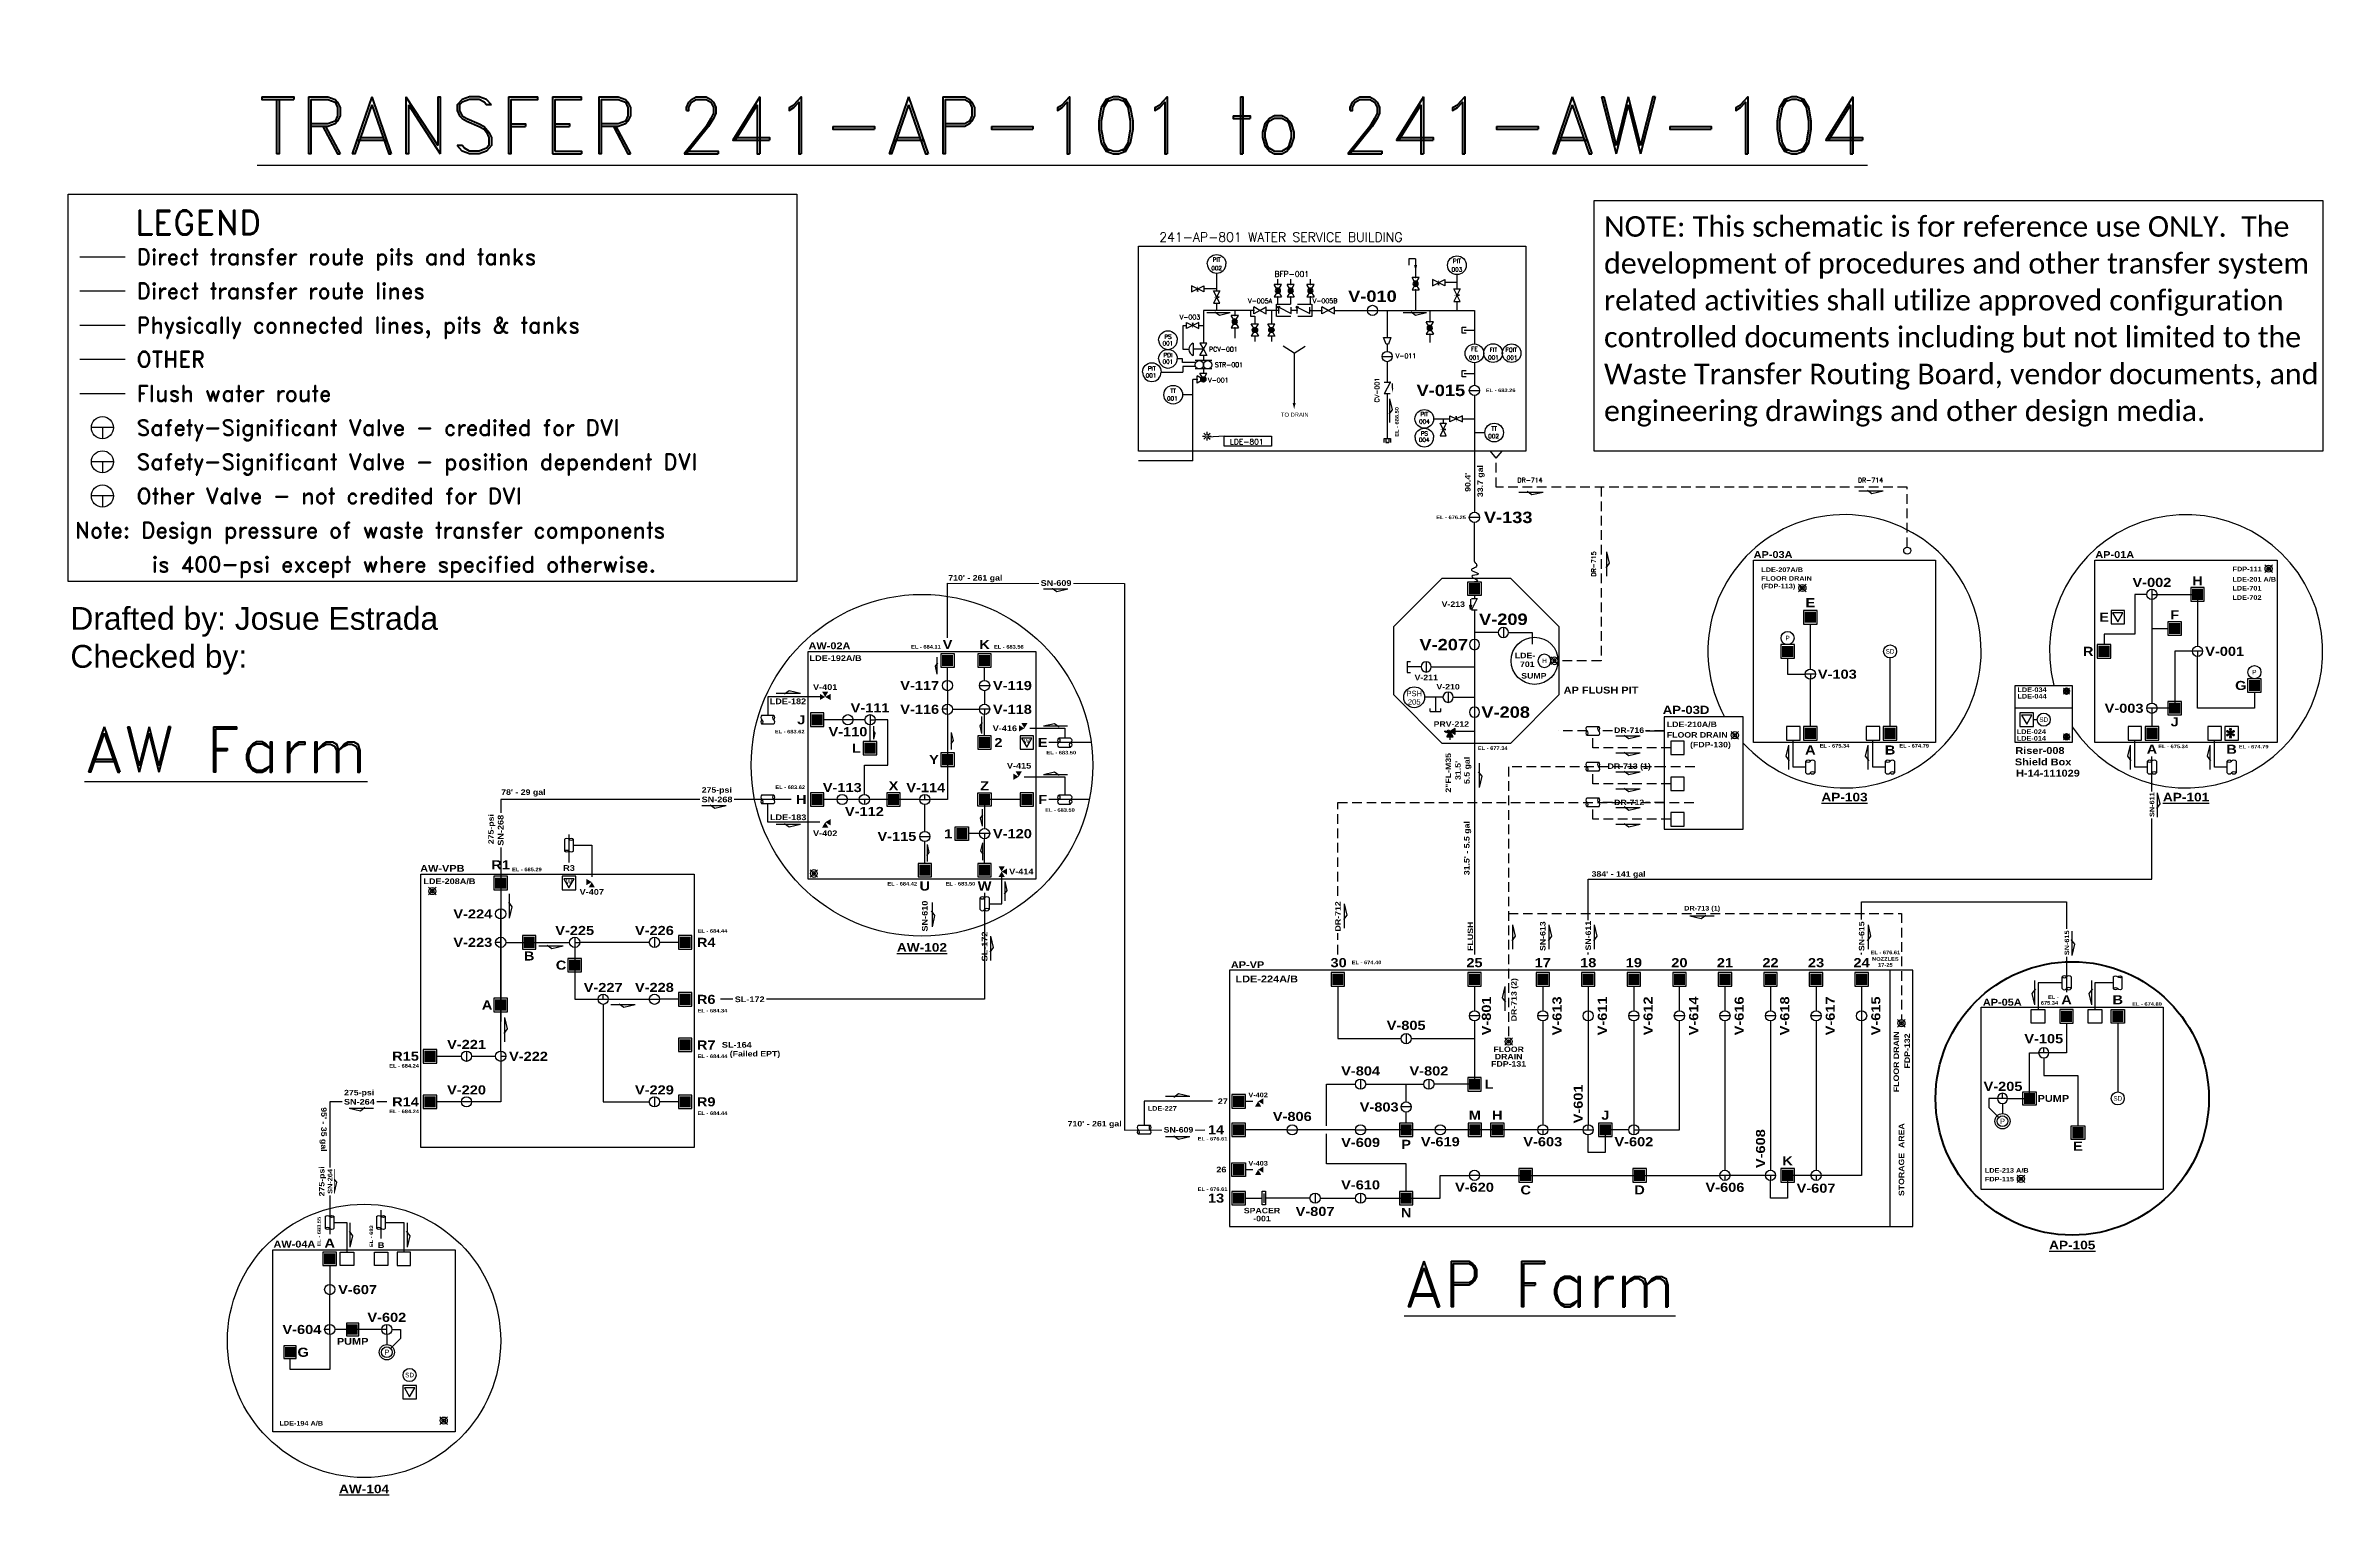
# Paper-space layout 'ANSI D' of a CAD drawing. Header units: inches. Extents: x -6 to 48.7, y -0.8 to 34.3.
# The model-space entities are those that its viewports show. They can reach past a viewport. Long polylines and large blocks are cut down to what shows.
import ezdxf
from ezdxf.enums import TextEntityAlignment as Align

# ---------------------------------------------------------------- set-up
doc = ezdxf.new("R2010")
doc.units = ezdxf.units.IN
doc.header["$MEASUREMENT"] = 0
doc.linetypes.add('DASHED', pattern=[0.75, 0.5, -0.25])
doc.linetypes.add('DASHED2', pattern=[0.375, 0.25, -0.125])
for name, color, linetype, lineweight in [('1 FLOOR DRAIN', 7, 'Continuous', 35), ('2 COMPLIANT DRAINS DASHED', 4, 'DASHED2', 50), ('Tank', 7, 'Continuous', 40)]:
    doc.layers.add(name, color=color, linetype=linetype, lineweight=lineweight)
for name, color, linetype in [('Border', 7, 'Continuous'), ('Drain Route', 7, 'DASHED2'), ('Flush Water Route', 4, 'Continuous'), ('Jumper', 7, 'Continuous'), ('Other Transfer Line', 7, 'Continuous'), ('Route - Direct Transfer', 1, 'Continuous'), ('Route - Phys Connected', 5, 'Continuous'), ('Structure - Direct Transfer', 3, 'Continuous'), ('Structure - Other', 7, 'Continuous'), ('Symbols', 7, 'Continuous'), ('SYMTXT', 132, 'Continuous'), ('Text', 7, 'Continuous'), ('Text - Updated Line Volume', 7, 'Continuous'), ('TITLE', 7, 'Continuous'), ('Valve - Other- Not DVI Credited', 7, 'Continuous'), ('Valve - SS - DVI Credited', 5, 'Continuous'), ('Valve - SS - DVI Position Dependent', 1, 'Continuous')]:
    doc.layers.add(name, color=color, linetype=linetype)
doc.layers.get('Border').off()
doc.styles.add('DWG TEXT', font='')
doc.styles.add('DWG TEXT 2', font='arial.ttf')
doc.styles.add('ROMAND', font='ROMAND')
doc.styles.add('ROMANS', font='romans')
doc.styles.get("Standard").update_dxf_attribs({"font": 'arial.ttf'})
doc.styles.get('DWG TEXT').set_extended_font_data('Arial Black')

psp = doc.layouts.new('ANSI D')

msp = doc.modelspace()

# ---------------------------------------------------------------- texts
at = {"color": 7, "style": 'ROMANS'}
for s, p in [('002', (43.464, 65.017)), ('003', (48.74, 64.986)), ('001', (49.124, 63.053)), ('001', (49.542, 63.057)), ('001', (49.951, 63.052)), ('004', (48.022, 61.25))]:
    msp.add_text(s, height=0.0909, dxfattribs=at).set_placement(p, align=Align.CENTER)
at = {"style": 'ROMANS'}
for s, p in [('PIT', (43.464, 65.204)), ('PIT', (48.74, 65.174)), ('001', (42.393, 63.367)), ('PS', (42.395, 63.51)), ('FE', (49.124, 63.241)), ('FIT', (49.54, 63.223)), ('FQIT', (49.933, 63.224)), ('PIT', (42.041, 62.813)), ('001', (42.393, 62.964)), ('PDI', (42.395, 63.108)), ('001', (42.024, 62.662)), ('PS', (48.024, 61.387))]:
    msp.add_text(s, height=0.0909, dxfattribs=at).set_placement(p, align=Align.CENTER)
for s, p in [('TT', (42.51, 62.367)), ('PIT', (48.024, 61.858)), ('TT', (49.558, 61.538))]:
    msp.add_text(s, height=0.0909, dxfattribs=at).set_placement(p, align=Align.MIDDLE)
at = {"style": 'DWG TEXT'}
msp.add_text('FLUSH', height=0.12, rotation=90, dxfattribs=at).set_placement((49.034, 50.398), align=Align.MIDDLE)
at = {"insert": (51.97, 66.202), "char_height": 0.45, "attachment_point": 1}
msp.add_mtext_dynamic_manual_height_columns('\\pxa0.66667,sm1.0792;{\\fCalibri|b0|i0|c0|p34;NOTE: This schematic is for reference use ONLY.  The development of procedures and other transfer system related activities shall utilize approved configuration controlled documents including but not limited to the Waste Transfer Routing Board, vendor documents, and engineering drawings and other design media.}', width=15.67375, gutter_width=11.83, heights=[5.922], dxfattribs=at)
at = {"char_height": 0.0909, "width": 0.14568, "style": 'ROMANS'}
for s, insert, attachment_point in [('{\\C0;001}', (42.607, 62.248), 3), ('{\\C0;004}', (47.91, 61.739), 1), ('{\\C0;002}', (49.662, 61.419), 3)]:
    msp.add_mtext(s, dxfattribs=dict(at, insert=insert, attachment_point=attachment_point))
at = {"layer": '2 COMPLIANT DRAINS DASHED', "color": 0, "style": 'DWG TEXT'}
for s, p in [('LDE-201 A/B', (65.766, 58.182)), ('LDE-701', (65.766, 57.986)), ('LDE-702', (65.766, 57.781))]:
    msp.add_text(s, height=0.1, dxfattribs=at).set_placement(p)
at = {"layer": '2 COMPLIANT DRAINS DASHED', "color": 7, "style": 'DWG TEXT'}
for s, p in [('LDE-034', (61.047, 55.759)), ('LDE-044', (61.047, 55.615)), ('LDE-024', (61.033, 54.838)), ('LDE-014', (61.033, 54.691))]:
    msp.add_text(s, height=0.1, dxfattribs=at).set_placement(p)
at = {"layer": 'Jumper', "style": 'DWG TEXT'}
for s, p in [('B', (28.369, 49.965)), ('B', (28.369, 49.965)), ('C', (29.07, 49.764)), ('C', (29.07, 49.764))]:
    msp.add_text(s, height=0.2, dxfattribs=at).set_placement(p, align=Align.MIDDLE_CENTER)
at = {"layer": 'Other Transfer Line', "insert": (18.296, 57.624), "char_height": 0.5, "attachment_point": 1}
msp.add_mtext_dynamic_manual_height_columns('Drafted by: Josue Estrada     ^JChecked by: ', width=13.28617, gutter_width=11.83, heights=[1.95], dxfattribs=at)
at = {"layer": 'Symbols'}
for p in [(39.228, 54.629), (29.176, 51.544), (29.176, 51.544)]:
    msp.add_text('W', height=0.1, dxfattribs=at).set_placement(p)
at = {"layer": 'Symbols', "style": 'DWG TEXT 2'}
for p in [(60.719, 46.338), (60.719, 46.338), (25.244, 41.267), (25.244, 41.267)]:
    msp.add_text('P', height=0.116, dxfattribs=at).set_placement(p, align=Align.MIDDLE)
at = {"layer": 'Text', "style": 'ROMAND'}
for s, height, p in [('LEGEND', 0.5432, (19.712, 66.061)), ('Direct transfer route pits and tanks', 0.35, (19.75, 65.311)), ('Direct transfer route lines', 0.35, (19.75, 64.561)), ('Physically connected lines, pits & tanks', 0.35, (19.75, 63.811)), ('OTHER', 0.35, (19.75, 63.061)), ('Flush water route', 0.35, (19.75, 62.311)), ('Safety-Significant Valve - credited for DVI', 0.35, (19.75, 61.561)), ('Safety-Significant Valve - position dependent DVI', 0.35, (19.75, 60.811)), ('Other Valve - not credited for DVI', 0.35, (19.75, 60.061)), ('Note: Design pressure of waste transfer components', 0.35, (18.396, 59.311)), ('is 400-psi except where specified otherwise.', 0.35, (20.086, 58.561))]:
    msp.add_text(s, height=height, dxfattribs=at).set_placement(p, align=Align.MIDDLE_LEFT)
msp.add_text('241-AP-801 WATER SERVICE BUILDING', height=0.2, dxfattribs=at).set_placement((44.876, 65.643), align=Align.CENTER)
at = {"layer": 'Text'}
for s, height, style, p in [('BFP-001', 0.1213, 'ROMANS', (44.734, 64.871, 0.593)), ('V-005A', 0.1011, 'ROMANS', (44.155, 64.292, 0.593)), ('V-005B', 0.1011, 'ROMANS', (45.573, 64.293, 1.186)), ('V-003', 0.1011, 'ROMANS', (42.653, 63.938)), ('PCV-001', 0.1011, 'ROMANS', (43.295, 63.23)), ('STR-001', 0.1011, 'ROMANS', (43.425, 62.891)), ('V-011', 0.1011, 'ROMANS', (47.397, 63.084)), ('V-001', 0.1011, 'ROMANS', (43.275, 62.553)), ('LDE-801', 0.1213, 'ROMANS', (43.752, 61.19)), ('DR-714', 0.1011, 'ROMANS', (50.068, 60.359)), ('DR-714', 0.1011, 'ROMANS', (57.544, 60.358)), ('LDE-207A/B', 0.1, 'DWG TEXT', (55.423, 58.393)), ('FLOOR DRAIN', 0.1, 'DWG TEXT', (55.423, 58.201)), ('FDP-111', 0.1, 'DWG TEXT', (65.771, 58.409)), ('(FDP-113)', 0.1, 'DWG TEXT', (55.423, 58.034)), ('LDE-', 0.12, 'DWG TEXT', (50.011, 56.5)), ('701', 0.12, 'DWG TEXT', (50.125, 56.308)), ('SUMP', 0.12, 'DWG TEXT', (50.152, 56.054)), ('AP-03D', 0.18, 'DWG TEXT', (53.26, 55.277)), ('LDE-210A/B', 0.12, 'DWG TEXT', (53.35, 54.989)), ('FLOOR DRAIN', 0.12, 'DWG TEXT', (53.35, 54.758)), ('(FDP-130)', 0.12, 'DWG TEXT', (53.859, 54.544)), ('LDE-224A/B', 0.15, 'DWG TEXT', (43.878, 49.386)), ('LDE-213 A/B', 0.1, 'DWG TEXT', (60.332, 45.208)), ('FDP-115', 0.1, 'DWG TEXT', (60.332, 45.016)), ('LDE-194 A/B', 0.1, 'DWG TEXT', (22.885, 39.658))]:
    msp.add_text(s, height=height, dxfattribs=dict(at, style=style)).set_placement(p)
at = {"layer": 'Text', "style": 'DWG TEXT'}
for s, height, p in [('V-010', 0.25, (46.885, 64.446)), ('V-015', 0.25, (48.387, 62.379)), ('V-133', 0.25, (49.866, 59.592)), ('H', 0.2, (65, 58.201)), ('E', 0.2, (56.5, 57.719)), ('V-002', 0.2, (64, 58.164)), ('E', 0.2, (62.951, 57.402)), ('F', 0.2, (64.5, 57.451)), ('V', 0.2, (37.556, 56.803)), ('K', 0.2, (38.369, 56.8)), ('R', 0.2, (62.6, 56.652)), ('V-001', 0.2, (65.597, 56.652)), ('V-401', 0.125, (34.869, 55.867)), ('V-103', 0.2, (57.092, 56.15)), ('G', 0.2, (65.951, 55.902)), ('V-003', 0.2, (63.388, 55.402)), ('J', 0.2, (34.344, 55.15)), ('V-416', 0.125, (38.814, 54.962)), ('J', 0.2, (64.5, 55.104)), ('L', 0.2, (35.556, 54.525)), ('Y', 0.2, (37.257, 54.275)), ('2', 0.2, (38.672, 54.65)), ('E', 0.2, (39.644, 54.65)), ('A', 0.2, (56.5, 54.486)), ('B', 0.2, (58.25, 54.486)), ('A', 0.2, (64, 54.502)), ('B', 0.2, (65.75, 54.502)), ('X', 0.2, (36.369, 53.699)), ('Z', 0.2, (38.369, 53.699)), ('V-415', 0.125, (39.126, 54.141)), ('H', 0.2, (34.344, 53.4)), ('F', 0.2, (39.644, 53.4)), ('%%UAP-103', 0.1875, (57.25, 53.452)), ('%%UAP-101', 0.1875, (64.75, 53.452)), ('V-402', 0.125, (34.869, 52.658)), ('1', 0.2, (37.57, 52.647)), ('R1', 0.2, (27.744, 51.964)), ('R1', 0.2, (27.744, 51.964)), ('R3', 0.125, (29.244, 51.896)), ('R3', 0.125, (29.244, 51.896)), ('V-414', 0.125, (39.176, 51.817)), ('LDE-208A/B', 0.125, (26.618, 51.605)), ('LDE-208A/B', 0.125, (26.618, 51.605)), ('W', 0.2, (38.369, 51.5)), ('30', 0.2, (46.142, 49.818)), ('25', 0.2, (49.125, 49.818)), ('17', 0.2, (50.625, 49.818)), ('18', 0.2, (51.623, 49.818)), ('19', 0.2, (52.625, 49.818)), ('20', 0.2, (53.625, 49.818)), ('21', 0.2, (54.625, 49.818)), ('22', 0.2, (55.625, 49.818)), ('23', 0.2, (56.625, 49.818)), ('24', 0.2, (57.625, 49.818)), ('A', 0.2, (27.445, 48.889)), ('A', 0.2, (27.445, 48.889)), ('A', 0.2, (62.125, 49.004)), ('B', 0.2, (63.25, 49.004)), ('V-805', 0.2, (47.625, 48.442)), ('V-105', 0.2, (61.625, 48.149)), ('FLOOR', 0.12, (49.875, 47.916)), ('DRAIN', 0.12, (49.875, 47.756)), ('V-804', 0.2, (46.625, 47.442)), ('V-802', 0.2, (48.125, 47.442)), ('L', 0.2, (49.444, 47.15)), ('FDP-131', 0.12, (49.875, 47.596)), ('27', 0.125, (43.6, 46.775)), ('V-402', 0.1, (44.375, 46.915)), ('V-803', 0.2, (47.033, 46.65)), ('V-205', 0.2, (60.73, 47.103)), ('PUMP', 0.15, (61.836, 46.838)), ('14', 0.2, (43.451, 46.15)), ('V-806', 0.2, (45.125, 46.442)), ('V-609', 0.2, (46.625, 45.872)), ('V-619', 0.2, (48.375, 45.888)), ('V-603', 0.2, (50.625, 45.888)), ('V-602', 0.2, (52.625, 45.888)), ('26', 0.125, (43.568, 45.277)), ('V-403', 0.1, (44.375, 45.415)), ('13', 0.2, (43.451, 44.65)), ('V-610', 0.2, (46.624, 44.941)), ('V-620', 0.2, (49.125, 44.888)), ('V-606', 0.2, (54.625, 44.887)), ('V-607', 0.2, (56.625, 44.868)), ('SPACER', 0.12, (44.46, 44.376)), ('-001', 0.12, (44.46, 44.201)), ('V-807', 0.2, (45.625, 44.358)), ('A', 0.2, (23.99, 43.663)), ('%%UAP-105', 0.1875, (62.25, 43.62)), ('B', 0.125, (25.119, 43.617)), ('V-607', 0.2, (24.602, 42.642)), ('V-604', 0.2, (23.379, 41.767)), ('V-602', 0.2, (25.244, 42.033)), ('G', 0.2, (23.407, 41.267)), ('PUMP', 0.15, (24.494, 41.506)), ('%%UAW-104', 0.1875, (24.744, 38.267))]:
    msp.add_text(s, height=height, dxfattribs=at).set_placement(p, align=Align.MIDDLE_CENTER)
at = {"layer": 'Text'}
for s, height, style, p in [('CV-001', 0.1011, 'ROMANS', (47.035, 62.115)), ('DR-715', 0.1011, 'ROMANS', (51.793, 58.29)), ('2"FL-M35', 0.12, 'DWG TEXT', (48.61, 53.55)), ('FLOOR DRAIN', 0.12, 'DWG TEXT', (58.446, 46.976)), ('FDP-132', 0.12, 'DWG TEXT', (58.686, 47.496))]:
    msp.add_text(s, height=height, rotation=90, dxfattribs=dict(at, style=style)).set_placement(p)
for s, height, style, p in [('EL - 683.26', 0.078, 'DWG TEXT', (49.7, 62.38)), ('EL - 676.25', 0.078, 'DWG TEXT', (48.612, 59.592)), ('AP-03A', 0.15, 'DWG TEXT', (55.681, 58.776)), ('AP-01A', 0.15, 'DWG TEXT', (63.183, 58.776)), ('V-213', 0.12, 'DWG TEXT', (48.66, 57.686)), ('V-209', 0.25, 'DWG TEXT', (49.759, 57.355)), ('AW-02A', 0.15, 'DWG TEXT', (34.963, 56.773)), ('EL - 684.11', 0.078, 'DWG TEXT', (37.081, 56.75)), ('EL - 683.56', 0.078, 'DWG TEXT', (38.901, 56.75)), ('V-207', 0.25, 'DWG TEXT', (48.45, 56.799)), ('V-117', 0.2, 'DWG TEXT', (36.944, 55.9)), ('V-119', 0.2, 'DWG TEXT', (38.98, 55.9)), ('PSH', 0.12, 'DWG TEXT 2', (47.802, 55.725)), ('V-211', 0.12, 'DWG TEXT', (48.066, 56.078)), ('V-210', 0.12, 'DWG TEXT', (48.546, 55.874)), ('AP FLUSH PIT', 0.15, 'DWG TEXT', (51.903, 55.8)), ('LDE-182', 0.125, 'DWG TEXT', (34.051, 55.554)), ('V-111', 0.2, 'DWG TEXT', (35.854, 55.412)), ('V-116', 0.2, 'DWG TEXT', (36.944, 55.379)), ('V-118', 0.2, 'DWG TEXT', (38.98, 55.379)), ('205', 0.12, 'DWG TEXT 2', (47.802, 55.54)), ('V-208', 0.25, 'DWG TEXT', (49.81, 55.317)), ('EL - 683.62', 0.078, 'DWG TEXT', (34.089, 54.889)), ('V-110', 0.2, 'DWG TEXT', (35.369, 54.888)), ('PRV-212', 0.12, 'DWG TEXT', (48.617, 55.057)), ('DR-716', 0.12, 'DWG TEXT', (52.52, 54.92)), ('EL - 683.50', 0.078, 'DWG TEXT', (40.053, 54.428)), ('EL - 677.34', 0.078, 'DWG TEXT', (49.525, 54.526)), ('EL - 675.34', 0.078, 'DWG TEXT', (57.03, 54.578)), ('EL - 674.79', 0.078, 'DWG TEXT', (58.78, 54.578)), ('Shield Box', 0.15, 'DWG TEXT', (61.611, 54.227)), ('Riser-008', 0.15, 'DWG TEXT', (61.541, 54.477)), ('EL - 675.34', 0.078, 'DWG TEXT', (64.465, 54.565)), ('EL - 674.79', 0.078, 'DWG TEXT', (66.233, 54.559)), ('V-113', 0.2, 'DWG TEXT', (35.244, 53.662)), ('DR-713 (1)', 0.12, 'DWG TEXT', (52.522, 54.117)), ('H-14-111029', 0.15, 'DWG TEXT', (61.716, 53.977)), ('EL - 683.62', 0.078, 'DWG TEXT', (34.101, 53.668)), ('V-114', 0.2, 'DWG TEXT', (37.077, 53.66)), ('DR-712', 0.12, 'DWG TEXT', (52.522, 53.337)), ('LDE-183', 0.125, 'DWG TEXT', (34.056, 53.009)), ('V-112', 0.2, 'DWG TEXT', (35.729, 53.138)), ('EL - 683.50', 0.078, 'DWG TEXT', (40.024, 53.168)), ('V-115', 0.2, 'DWG TEXT', (36.444, 52.588)), ('V-120', 0.2, 'DWG TEXT', (38.98, 52.65)), ('AW-VPB', 0.15, 'DWG TEXT', (26.463, 51.887)), ('AW-VPB', 0.15, 'DWG TEXT', (26.463, 51.887)), ('EL - 685.29', 0.078, 'DWG TEXT', (28.32, 51.864)), ('EL - 685.29', 0.078, 'DWG TEXT', (28.32, 51.864)), ('V-407', 0.125, 'DWG TEXT', (29.744, 51.37)), ('V-407', 0.125, 'DWG TEXT', (29.744, 51.37)), ('EL - 684.42', 0.078, 'DWG TEXT', (36.561, 51.55)), ('EL - 683.50', 0.078, 'DWG TEXT', (37.839, 51.55)), ('V-224', 0.2, 'DWG TEXT', (27.132, 50.889)), ('V-224', 0.2, 'DWG TEXT', (27.132, 50.889)), ('DR-713 (1)', 0.1, 'DWG TEXT', (54.125, 51)), ('V-223', 0.2, 'DWG TEXT', (27.132, 50.264)), ('V-223', 0.2, 'DWG TEXT', (27.132, 50.264)), ('V-225', 0.2, 'DWG TEXT', (29.369, 50.525)), ('V-225', 0.2, 'DWG TEXT', (29.369, 50.525)), ('V-226', 0.2, 'DWG TEXT', (31.119, 50.525)), ('V-226', 0.2, 'DWG TEXT', (31.119, 50.525)), ('R4', 0.2, 'DWG TEXT', (32.256, 50.264)), ('R4', 0.2, 'DWG TEXT', (32.256, 50.264)), ('EL - 684.44', 0.078, 'DWG TEXT', (32.394, 50.514)), ('AP-VP', 0.15, 'DWG TEXT', (44.143, 49.773)), ('EL - 674.40', 0.078, 'DWG TEXT', (46.756, 49.824)), ('17-25', 0.078, 'DWG TEXT', (58.147, 49.769)), ('V-227', 0.2, 'DWG TEXT', (29.994, 49.275)), ('V-227', 0.2, 'DWG TEXT', (29.994, 49.275)), ('V-228', 0.2, 'DWG TEXT', (31.119, 49.275)), ('V-228', 0.2, 'DWG TEXT', (31.119, 49.275)), ('R6', 0.2, 'DWG TEXT', (32.256, 49.012)), ('R6', 0.2, 'DWG TEXT', (32.256, 49.012)), ('AP-05A', 0.15, 'DWG TEXT', (60.714, 48.95)), ('675.34', 0.078, 'DWG TEXT', (61.75, 48.935)), ('EL -', 0.078, 'DWG TEXT', (61.837, 49.063)), ('EL - 674.80', 0.078, 'DWG TEXT', (63.892, 48.911)), ('R15', 0.2, 'DWG TEXT', (25.655, 47.764)), ('V-221', 0.2, 'DWG TEXT', (26.994, 48.025)), ('V-221', 0.2, 'DWG TEXT', (26.994, 48.025)), ('V-222', 0.2, 'DWG TEXT', (28.355, 47.764)), ('V-222', 0.2, 'DWG TEXT', (28.355, 47.764)), ('R7', 0.2, 'DWG TEXT', (32.256, 48.012)), ('R7', 0.2, 'DWG TEXT', (32.256, 48.012)), ('EL - 684.24', 0.078, 'DWG TEXT', (25.624, 47.554)), ('R14', 0.2, 'DWG TEXT', (25.655, 46.764)), ('V-220', 0.2, 'DWG TEXT', (26.994, 47.025)), ('V-220', 0.2, 'DWG TEXT', (26.994, 47.025)), ('V-229', 0.2, 'DWG TEXT', (31.119, 47.025)), ('V-229', 0.2, 'DWG TEXT', (31.119, 47.025)), ('R9', 0.2, 'DWG TEXT', (32.256, 46.764)), ('R9', 0.2, 'DWG TEXT', (32.256, 46.764)), ('EL - 684.24', 0.078, 'DWG TEXT', (25.624, 46.554)), ('EL - 684.44', 0.078, 'DWG TEXT', (32.394, 46.514)), ('M', 0.2, 'DWG TEXT', (49.134, 46.469)), ('H', 0.2, 'DWG TEXT', (49.625, 46.469)), ('J', 0.2, 'DWG TEXT', (51.997, 46.469)), ('P', 0.2, 'DWG TEXT', (47.625, 45.831)), ('E', 0.2, 'DWG TEXT', (62.375, 45.789)), ('K', 0.2, 'DWG TEXT', (56, 45.469)), ('EL - 676.61', 0.078, 'DWG TEXT', (43.374, 44.846)), ('C', 0.2, 'DWG TEXT', (50.25, 44.831)), ('D', 0.2, 'DWG TEXT', (52.75, 44.831)), ('N', 0.2, 'DWG TEXT', (47.625, 44.331)), ('AW-04A', 0.15, 'DWG TEXT', (23.215, 43.64))]:
    msp.add_text(s, height=height, dxfattribs=dict(at, style=style)).set_placement(p, align=Align.MIDDLE)
msp.add_text('TO DRAIN', height=0.0909, dxfattribs=at).set_placement((45.18, 61.844), align=Align.MIDDLE)
at = {"layer": 'Text', "style": 'DWG TEXT'}
for s, height, p in [('EL - 688.50', 0.078, (47.422, 61.687)), ("90.4' ", 0.12, (48.979, 60.388)), ('33.7 gal', 0.12, (49.266, 60.388)), ('DR-712', 0.12, (46.126, 50.834)), ('DR-713 (2)', 0.12, (50.007, 49.004)), ('STORAGE  AREA', 0.12, (58.5, 45.494)), ('EL - 683.55', 0.078, (23.755, 43.913)), ('EL - 683', 0.078, (24.903, 43.814))]:
    msp.add_text(s, height=height, rotation=90, dxfattribs=at).set_placement(p, align=Align.MIDDLE)
msp.add_text('LDE-192A/B', height=0.125, dxfattribs=at).set_placement((35.669, 56.44), align=Align.RIGHT)
for s, height, p in [('SL-172', 0.125, (38.369, 50.173)), ('V-801', 0.2, (49.387, 48.65)), ('V-613', 0.2, (50.937, 48.65)), ('V-611', 0.2, (51.933, 48.65)), ('V-612', 0.2, (52.937, 48.65)), ('V-614', 0.2, (53.937, 48.65)), ('V-616', 0.2, (54.937, 48.65)), ('V-618', 0.2, (55.937, 48.65)), ('V-617', 0.2, (56.937, 48.65)), ('V-615', 0.2, (57.937, 48.65)), ('V-601', 0.2, (51.403, 46.718)), ('V-608', 0.2, (55.406, 45.736))]:
    msp.add_text(s, height=height, rotation=90, dxfattribs=at).set_placement(p, align=Align.MIDDLE_CENTER)
at = {"layer": 'Text', "linetype": 'Continuous', "style": 'DWG TEXT'}
msp.add_text('LDE-227', height=0.1, dxfattribs=at).set_placement((41.95, 46.569))
at = {"layer": 'Text - Updated Line Volume', "style": 'DWG TEXT'}
for s, p in [("710' - 261 gal", (38.166, 58.25)), ("78' - 29 gal", (28.242, 53.546)), ("384' - 141 gal", (52.29, 51.75)), ("710' - 261 gal", (40.786, 46.268))]:
    msp.add_text(s, height=0.12, dxfattribs=at).set_placement(p, align=Align.MIDDLE)
for s, rotation, p in [('5.5 gal', 90, (48.976, 54.037)), ("31.5'", 90, (48.763, 54.037)), ("31.5' - 5.5 gal", 90, (48.972, 52.331)), ("95' - 35 gal", 270, (23.847, 46.158))]:
    msp.add_text(s, height=0.12, rotation=rotation, dxfattribs=at).set_placement(p, align=Align.MIDDLE)
at = {"layer": 'TITLE', "style": 'ROMAND'}
for s, height, p in [('%%UTRANSFER 241-AP-101 to 241-AW-104', 1.25, (22.396, 67.573)), ('%%UAP Farm', 1, (47.585, 42.265))]:
    msp.add_text(s, height=height, dxfattribs=at).set_placement(p)
msp.add_text('%%UAW Farm', height=1, dxfattribs=at).set_placement((21.715, 54.497), align=Align.MIDDLE_CENTER)

# ---------------------------------------------------------------- blocks, each defined once
blk = doc.blocks.new('Direction Arrow')
for p, q in [((0, 0), (-0.534, 0)), ((-0.248, -0.058), (-0.349, 0.018)), ((0, 0), (-0.248, -0.058))]:
    blk.add_line(p, q)
blk = doc.blocks.new('Connected Nozzle')
blk.add_hatch(color=256).paths.add_polyline_path([(-0.026, 0.026), (-0.026, 0.271), (-0.271, 0.271), (-0.271, 0.026)])
for p, q in [((0, 0.297), (-0.297, 0.297)), ((-0.297, 0.297), (-0.297, 0)), ((-0.297, 0), (0, 0)), ((0, 0), (0, 0.297))]:
    blk.add_line(p, q)
blk = doc.blocks.new('Encasement Tee')
for p, q in [((0, 0.099), (0.257, 0.099)), ((0.257, -0.099), (0, -0.099))]:
    blk.add_line(p, q)
for centre, start, end in [((0.038, 0.049), 127.3019, 232.6981), ((0.295, 0.049), 127.3019, 232.6981), ((0.295, 0.049), 127.3019, 232.6981), ((0.22, 0.049), 307.3019, 52.6981), ((0.038, -0.049), 127.3019, 232.6981), ((-0.038, -0.049), 307.3019, 52.6981), ((0.22, -0.049), 307.3019, 52.6981)]:
    blk.add_arc(centre, 0.062, start, end)
blk = doc.blocks.new('Slurry Distributor')
blk.add_circle((0, 0), 0.144)
at = {"style": 'DWG TEXT 2'}
blk.add_text('SD', height=0.1, dxfattribs=at).set_placement((0, 0), align=Align.MIDDLE)
blk = doc.blocks.new('3-Way Valve')
for p, q in [((0, 0.112), (0, -0.112)), ((0, 0), (0.112, 0))]:
    blk.add_line(p, q)
blk.add_circle((0, 0), 0.112)
blk = doc.blocks.new('Floor Drain')
for p, q in [((-0.083, 0.083), (0.083, -0.083)), ((0.083, 0.083), (-0.083, -0.083))]:
    blk.add_line(p, q)
for radius in [0.0781, 0.0391]:
    blk.add_circle((0, 0), radius)
blk = doc.blocks.new('Process Blank')
for p, q in [((0, 0.297), (-0.297, 0.297)), ((-0.297, 0.297), (-0.297, 0)), ((-0.297, 0), (0, 0)), ((0, 0), (0, 0.297))]:
    blk.add_line(p, q)
at = {"style": 'ROMAND'}
blk.add_text('*', height=0.375, dxfattribs=at).set_placement((-0.301, -0.114))
blk = doc.blocks.new('Pump')
blk.add_circle((0, 0), 0.144)
at = {"style": 'DWG TEXT 2'}
blk.add_text('P', height=0.1, dxfattribs=at).set_placement((0, 0), align=Align.MIDDLE)
blk = doc.blocks.new('SIPBKFHA')
at = {"linetype": 'DASHED'}
for p, q in [((-0.062, -0.188), (-0.062, 0.188)), ((-0.062, 0.188), (1, 0.188)), ((1, 0.188), (1, -0.188)), ((1, -0.188), (-0.062, -0.188))]:
    blk.add_line(p, q, dxfattribs=at)
for p, q in [((0, -0.094), (0, 0.094)), ((0, 0.094), (0.375, -0.094)), ((0.375, -0.094), (0.375, 0.094)), ((0.375, 0), (0.562, 0)), ((0.562, -0.094), (0.562, 0.094)), ((0.562, 0.094), (0.938, -0.094)), ((0.938, -0.094), (0.938, 0.094))]:
    blk.add_line(p, q)
at = {"linetype": 'Continuous'}
for centre, radius in [((0, 0.091), 0.03), ((0, 0.091), 0.0225), ((0, 0.091), 0.015), ((0, 0.091), 0.0075), ((0.562, 0.091), 0.03), ((0.562, 0.091), 0.0225), ((0.562, 0.091), 0.015), ((0.562, 0.091), 0.0075)]:
    blk.add_circle(centre, radius, dxfattribs=at)
for p in [(0, 0.091), (0, 0), (0.562, 0.091)]:
    blk.add_point(p)
for p in [(0.375, 0), (0.562, 0), (0.938, 0)]:
    blk.add_point(p, dxfattribs=at)
blk = doc.blocks.new('SIPVGASA')
at = {"linetype": 'Continuous'}
for p, q in [((-0.187, -0.109), (-0.187, 0.109)), ((0.188, -0.109), (0.188, 0.109))]:
    blk.add_line(p, q, dxfattribs=at)
for q in [(-0.187, 0.109), (-0.187, -0.109), (0.188, 0.109), (0.188, -0.109)]:
    blk.add_line((0, 0), q)
for p in [(-0.187, 0), (0, 0), (0.188, 0)]:
    blk.add_point(p, dxfattribs=at)
at = {"width": 0.85}
blk.add_attdef('HNAME', text='', height=0.125, dxfattribs=at).set_placement((0, -0.312), align=Align.CENTER)
blk.add_attdef('VNAME', (-0.062, -0.187), '', height=0.125, rotation=270, dxfattribs=at)
blk = doc.blocks.new('SIPDISHA')
for p, q in [((0, 0.09375), (0, -0.09375)), ((0.125, 0.09375), (0, 0.09375)), ((0.03125, 0.046875), (0.125, 0.046875)), ((0.125, 0.046875), (0.125, -0.046875)), ((0, -0.09375), (0.125, -0.09375)), ((0.03125, -0.046875), (0.125, -0.046875))]:
    blk.add_line(p, q)
for p in [(0, 0), (0.125, 0)]:
    blk.add_point(p)
blk = doc.blocks.new('SPDF002H')
at = {"color": 0, "linetype": 'ByBlock'}
blk.add_lwpolyline([(0.195, 0.036), (0.195, -0.036), (0, -0.109), (0, 0.109), (0.195, 0.036)], dxfattribs=at)
at = {"layer": 'SYMTXT', "linetype": 'ByBlock'}
blk.add_attdef('SIZE', text='', height=0.125, dxfattribs=at).set_placement((0.094, 0.221), align=Align.CENTER)
blk = doc.blocks.new('ARROW')
blk.add_solid([(0.18, -0.03), (0.18, 0.03), (0, 0)])
blk = doc.blocks.new('SPDV002H')
at = {"color": 0, "linetype": 'ByBlock'}
blk.add_lwpolyline([(0.1875, 0.09375), (-0.1875, -0.09375), (-0.1875, 0.09375), (0.1875, -0.09375)], close=True, dxfattribs=at)
at = {"color": 0, "linetype": 'ByBlock', "rotation": 90}
blk.add_blockref('ARROW', (0, -0.09375), dxfattribs=at)
at = {"layer": 'SYMTXT', "linetype": 'ByBlock', "width": 0.85}
blk.add_attdef('HNAME', text='', height=0.125, dxfattribs=at).set_placement((0, -0.3125), align=Align.CENTER)
blk.add_attdef('VNAME', (-0.0625, -0.1875), '', height=0.125, rotation=270, dxfattribs=at)
blk = doc.blocks.new('SGGA024X')
at = {"color": 0, "linetype": 'ByBlock'}
blk.add_solid([(0, 0), (0.187499, 0.046873), (0.187498, -0.046877)], dxfattribs=at)
blk = doc.blocks.new('SIPVGLSA')
at = {"linetype": 'Continuous'}
for p, q in [((-0.188, -0.109), (-0.188, 0.109)), ((0.188, 0.109), (0.188, -0.109))]:
    blk.add_line(p, q, dxfattribs=at)
for q in [(-0.188, 0.109), (-0.188, -0.109), (0.188, 0.109), (0.188, -0.109)]:
    blk.add_line((0, 0), q)
for radius in [0.08, 0.07, 0.06, 0.05, 0.04, 0.03, 0.02, 0.01]:
    blk.add_circle((0, 0), radius, dxfattribs=at)
for p in [(-0.188, 0), (0.188, 0)]:
    blk.add_point(p, dxfattribs=at)
blk.add_point((0, 0))
at = {"width": 0.85}
blk.add_attdef('HNAME', text='', height=0.125, dxfattribs=at).set_placement((0.006, -0.312), align=Align.CENTER)
blk.add_attdef('VNAME', (-0.056, -0.188), '', height=0.125, rotation=270, dxfattribs=at)
blk = doc.blocks.new('SIBUBF9')
blk.add_arc((0, 0), 0.281, 0, 180)
blk = doc.blocks.new('2-Way Valve')
blk.add_line((0, 0.112), (0, -0.112))
blk.add_circle((0, 0), 0.112)
blk = doc.blocks.new('check valve')
for p, q in [((0, 0.075), (0, -0.05)), ((0, 0.075), (0.25, -0.05)), ((0.25, 0.075), (0.25, -0.05))]:
    blk.add_line(p, q)
for start, end in [(0, 180), (180, 0)]:
    blk.add_arc((0, 0.075), 0.0101, start, end)
blk = doc.blocks.new('H')
blk.add_circle((0, 0), 0.144)
at = {"style": 'DWG TEXT 2'}
blk.add_text('H', height=0.1, dxfattribs=at).set_placement((0, 0), align=Align.MIDDLE)
blk = doc.blocks.new('PRV')
for points in [[(0.067, -0.117), (0, 0), (-0.067, -0.117)], [(0.117, 0.067), (0, 0), (0.117, -0.067)]]:
    blk.add_hatch(color=256).paths.add_polyline_path(points)
for p, q in [((-0.067, -0.117), (0, 0)), ((0.039, 0.056), (-0.039, 0.011)), ((0.029, 0.076), (-0.029, 0.042)), ((0.02, 0.097), (-0.02, 0.075)), ((0, 0), (0, 0.126)), ((0.117, 0.067), (0, 0)), ((0.117, -0.067), (0, 0)), ((0.067, -0.117), (0, 0)), ((0.117, 0.067), (0.117, -0.067)), ((0.067, -0.117), (-0.067, -0.117))]:
    blk.add_line(p, q)
blk = doc.blocks.new('Encasement Drain')
for points in [[(-0.117, 0.068), (-0.117, -0.068), (0.117, -0.068), (0.117, 0.068)], [(0, 0), (-0.117, -0.068), (-0.117, 0.068)], [(0, 0), (-0.068, -0.117), (0.068, -0.117)]]:
    blk.add_solid(points)
blk = doc.blocks.new('Isolation Blank')
for p, q in [((0, 0.297), (-0.297, 0.297)), ((-0.297, 0.297), (-0.297, 0)), ((-0.297, 0), (0, 0)), ((-0.035, 0.244), (-0.263, 0.244)), ((-0.263, 0.244), (-0.149, 0.046)), ((-0.149, 0.046), (-0.035, 0.244)), ((0, 0), (0, 0.297))]:
    blk.add_line(p, q)
blk = doc.blocks.new('FL')
for p, q in [((-0.066, -0.066), (0.066, 0.066)), ((-0.066, 0.066), (0.066, -0.066))]:
    blk.add_line(p, q)
for radius in [0.0625, 0.0312]:
    blk.add_circle((0, 0), radius)

# ---------------------------------------------------------------- hatches: boundary and pattern name
msp.add_hatch(color=256).paths.add_polyline_path([(43.268, 61.374, 1), (43.232, 61.374, 1)])
at = {"layer": 'Jumper'}
h = msp.add_hatch(color=256, dxfattribs=at)
h.dxf.hatch_style = 1
h.paths.add_polyline_path([(49.057, 57.667), (49.041, 57.667), (49.025, 57.667), (49.041, 57.569)])
at = {"layer": 'Route - Direct Transfer'}
msp.add_hatch(color=256, dxfattribs=at).paths.add_polyline_path([(23.232, 41.153), (23.232, 41.381), (23.005, 41.381), (23.005, 41.153)])
at = {"layer": 'Route - Phys Connected'}
msp.add_hatch(color=256, dxfattribs=at).paths.add_polyline_path([(24.607, 41.65), (24.607, 41.878), (24.38, 41.878), (24.38, 41.65)])

# ---------------------------------------------------------------- linework, layer by layer
for p, q in [((43.763, 64.079), (43.25, 64.079)), ((43.525, 64.023), (43.428, 64.095)), ((43.763, 64.079), (43.525, 64.023)), ((48.07, 64.079), (47.557, 64.079)), ((47.832, 64.023), (47.736, 64.095)), ((48.07, 64.079), (47.832, 64.023)), ((42.948, 63.416), (42.948, 63.143)), ((43.093, 63.417), (43.172, 63.281)), ((43.252, 63.417), (43.093, 63.417)), ((43.172, 63.281), (43.252, 63.417)), ((48.853, 63.769), (48.944, 63.769)), ((48.853, 63.633), (48.853, 63.769)), ((48.944, 63.633), (48.853, 63.633)), ((42.716, 63.074), (42.6, 63.074)), ((42.716, 62.989), (42.716, 63.074)), ((43, 62.989), (42.716, 62.989)), ((43.002, 62.905), (42.72, 62.905)), ((42.72, 62.905), (42.72, 62.78)), ((43.172, 63.281), (42.948, 63.281)), ((43.093, 63.144), (43.172, 63.281)), ((43.252, 63.144), (43.093, 63.144)), ((43.172, 63.281), (43.252, 63.144)), ((48.853, 62.815), (48.944, 62.815)), ((48.853, 62.678), (48.853, 62.815)), ((42.246, 62.78), (42.72, 62.78)), ((43.172, 62.619), (43.036, 62.698)), ((43.172, 62.619), (43.036, 62.539)), ((43.172, 62.619), (43.093, 62.755)), ((43.172, 62.619), (43.252, 62.755)), ((48.944, 62.678), (48.853, 62.678)), ((47.316, 61.951), (47.244, 61.855)), ((47.261, 62.19), (47.261, 61.677)), ((47.261, 62.19), (47.316, 61.951)), ((43.153, 61.374), (43.218, 61.374)), ((43.182, 61.443), (43.228, 61.397)), ((43.182, 61.306), (43.228, 61.352)), ((43.25, 61.471), (43.25, 61.406)), ((43.25, 61.342), (43.25, 61.277)), ((43.273, 61.397), (43.319, 61.443)), ((43.273, 61.352), (43.319, 61.306)), ((43.282, 61.374), (43.347, 61.374)), ((62.25, 55.402), (61, 55.402)), ((61.399, 55.152), (61.481, 55.152)), ((58.25, 44.025), (58.25, 49.65)), ((44.5, 44.75), (44.5, 44.55))]:
    msp.add_line(p, q)
at = {"linetype": 'Continuous'}
for p, q in [((43.036, 62.539), (43.036, 62.698)), ((43.093, 62.755), (43.252, 62.755))]:
    msp.add_line(p, q, dxfattribs=at)
at = {"color": 7}
msp.add_line((52.89, 54.906), (53.292, 54.906), dxfattribs=at)
at = {"color": 1}
msp.add_line((26.744, 43.517), (26.744, 39.517), dxfattribs=at)
msp.add_lwpolyline([(44.097, 44.65), (44.464, 44.65), (44.464, 44.8), (44.539, 44.8), (44.539, 44.5), (44.464, 44.5), (44.464, 44.65)])
for centre, radius in [((48.74, 65.125), 0.205), ((49.124, 63.192), 0.205), ((49.534, 63.198), 0.205), ((49.941, 63.196), 0.205), ((42.51, 62.284), 0.205), ((48.024, 61.754), 0.205), ((49.558, 61.453), 0.205), ((58.628, 58.862), 0.0781)]:
    msp.add_circle(centre, radius)
at = {"linetype": 'Continuous'}
for radius in [0.0582, 0.0509, 0.0436, 0.0364, 0.0291, 0.0218, 0.0145, 0.00727]:
    msp.add_circle((43.172, 62.619), radius, dxfattribs=at)
msp.add_arc((43.001, 63.279), 0.146, 111.0996, 248.9004)
for p in [(43.036, 62.619), (43.172, 62.755)]:
    msp.add_point(p, dxfattribs=at)
msp.add_point((43.172, 62.619))
at = {"layer": 'Drain Route'}
for q in [(49.475, 61.042), (49.735, 61.042)]:
    msp.add_line((49.605, 60.888), q, dxfattribs=at)
at = {"layer": 'Drain Route', "color": 7}
msp.add_line((46.125, 50), (46.125, 50.464), dxfattribs=at)
for points in [[(58.628, 58.941), (58.628, 60.258), (49.605, 60.258), (49.605, 60.888)], [(51.904, 60.258), (51.904, 56.444), (50.961, 56.444)], [(51.597, 54.906), (50.962, 54.906)], [(46.125, 51.285), (46.125, 53.337), (53.963, 53.337)]]:
    msp.add_lwpolyline(points, dxfattribs=at)
at = {"layer": 'Drain Route'}
for points in [[(53.436, 54.534), (51.725, 54.534), (51.725, 54.808)], [(52.157, 54.906), (51.854, 54.906)], [(53.292, 54.906), (52.877, 54.906)], [(53.436, 53.744), (51.725, 53.744), (51.725, 54.018)], [(52.005, 54.117), (51.854, 54.117)], [(53.292, 54.117), (53.034, 54.117)], [(52.157, 53.337), (51.854, 53.337)], [(53.292, 53.337), (52.877, 53.337)], [(53.436, 52.965), (51.725, 52.965), (51.725, 53.238)]]:
    msp.add_lwpolyline(points, dxfattribs=at)
at = {"layer": 'Flush Water Route'}
for p, q in [((43.464, 64.949), (43.464, 64.563)), ((44.81, 64.703, -0.296), (44.81, 64.819, -0.296)), ((45.09, 64.703, -0.296), (45.09, 64.819, -0.296)), ((45.523, 64.703, -0.296), (45.523, 64.819, -0.296)), ((47.833, 65.267), (47.687, 65.267)), ((47.687, 65.267), (47.687, 65.127)), ((47.833, 65.267), (47.833, 64.855)), ((48.74, 64.921), (48.74, 64.605)), ((43.464, 64.608), (43.183, 64.608)), ((44.81, 64.274, -0.296), (44.81, 64.43, -0.296)), ((45.09, 64.274, -0.296), (45.09, 64.43, -0.296)), ((45.523, 64.274, -0.296), (45.523, 64.43, -0.296)), ((47.833, 64.583), (47.833, 64.135)), ((48.74, 64.745), (48.473, 64.745)), ((48.74, 64.332), (48.74, 64.135)), ((44.135, 64.135), (43.172, 64.135)), ((43.172, 64.135), (43.172, 63.417)), ((43.464, 64.29), (43.464, 64.135)), ((43.862, 64.135), (43.862, 64.025)), ((44.278, 64.135), (44.135, 64.135)), ((44.206, 64.135), (44.206, 64.008)), ((44.206, 64.008), (44.305, 64.008)), ((44.305, 64.008), (44.305, 63.842)), ((44.826, 64.135, -0.355), (44.551, 64.135)), ((44.666, 64.135, -0.148), (44.666, 63.84, -0.148)), ((45.508, 64.135), (45.777, 64.135)), ((46.05, 64.135), (46.773, 64.135)), ((46.997, 64.135), (49.123, 64.135)), ((47.21, 64.135), (47.21, 63.538)), ((48.143, 64.135), (48.143, 63.884)), ((49.124, 64.135), (49.124, 63.397)), ((42.728, 63.279), (42.728, 63.802)), ((42.728, 63.802), (42.803, 63.802)), ((43.076, 63.802), (43.172, 63.802)), ((43.862, 63.753), (43.862, 63.527)), ((44.305, 63.569), (44.305, 63.453)), ((44.666, 63.568, -0.148), (44.666, 63.451, -0.148)), ((45.166, 63.197), (44.928, 63.348)), ((45.166, 63.197), (45.405, 63.348)), ((47.21, 63.397), (47.21, 63.233)), ((48.143, 63.611), (48.143, 63.429)), ((48.898, 63.701), (49.124, 63.701)), ((42.855, 63.279), (42.728, 63.279)), ((43.172, 63.144), (43.172, 63.033)), ((43.172, 62.85), (43.172, 62.755)), ((45.166, 63.197), (45.166, 62.105)), ((47.21, 63.01), (47.21, 62.555)), ((49.124, 62.984), (49.124, 62.491)), ((18.5, 62.311), (19.5, 62.311)), ((43.036, 62.619), (42.943, 62.619)), ((42.943, 60.83), (42.943, 62.619)), ((48.898, 62.747), (49.124, 62.747)), ((42.943, 62.284), (42.715, 62.284)), ((47.21, 62.305), (47.21, 61.326)), ((49.124, 62.267), (49.124, 60.593)), ((48.228, 61.754), (48.588, 61.754)), ((48.439, 61.754), (48.439, 61.658)), ((48.861, 61.754), (49.124, 61.754)), ((49.352, 61.445), (49.124, 61.445)), ((42.943, 60.83), (41.752, 60.83)), ((49.125, 57.877), (49.125, 57.811)), ((49.125, 57.561), (49.125, 56.911)), ((49.647, 57.064), (49.125, 57.064)), ((49.87, 57.064), (50.392, 57.064)), ((50.392, 57.064), (50.392, 56.808)), ((47.651, 56.429), (47.718, 56.429)), ((47.651, 56.429), (47.651, 56.189)), ((47.954, 56.309), (47.651, 56.309)), ((48.178, 56.309), (49.125, 56.309)), ((49.125, 56.688), (49.125, 55.429)), ((47.651, 56.189), (47.718, 56.189)), ((48.434, 55.643), (48.031, 55.643)), ((48.15, 55.329), (48.15, 55.395)), ((48.15, 55.329), (48.39, 55.329)), ((48.27, 55.643), (48.27, 55.329)), ((48.39, 55.329), (48.39, 55.395)), ((48.657, 55.643), (49.125, 55.643)), ((48.588, 54.711), (48.588, 54.775)), ((49.125, 54.892), (48.705, 54.892))]:
    msp.add_line(p, q, dxfattribs=at)
for points in [[(49.124, 60.593), (49.124, 59.703)], [(49.124, 58.62), (49.124, 59.48)], [(49.125, 55.206), (49.125, 53.337)], [(49.125, 53.337), (49.125, 50)], [(49.125, 49.303), (49.125, 48.762)], [(49.125, 48.545), (49.125, 47.15), (48.237, 47.15)], [(47.737, 48.15), (49.123, 48.15)]]:
    msp.add_lwpolyline(points, dxfattribs=at)
at = {"layer": 'Flush Water Route', "linetype": 'ByBlock'}
for centre, start, end in [((49.18, 58.642), 201.0841, 235.0406), ((49.116, 58.539), 0, 60.8417), ((49.116, 58.539), 0, 60.8417)]:
    msp.add_arc(centre, 0.0605, start, end, dxfattribs=at)
at = {"layer": 'Flush Water Route'}
msp.add_open_spline([(49.176, 58.539), (49.181, 58.478), (48.904, 58.454), (49.332, 58.337), (48.935, 58.313), (49.267, 58.201), (49.158, 58.18), (49.125, 58.175)], degree=3, knots=[0, 0, 0, 0, 0.2918359, 0.4601955, 0.6013838, 0.764172, 0.8361674, 0.8361674, 0.8361674, 0.8361674], dxfattribs=at)
at = {"layer": 'Jumper'}
for points in [[(49.041, 57.798), (49.041, 57.667), (49.057, 57.667), (49.041, 57.569), (49.025, 57.667), (49.041, 57.667)], [(49.062, 57.811), (49.187, 57.811), (49.063, 57.561), (49.188, 57.561)], [(63.888, 57.902), (63.625, 57.902), (63.625, 57.027), (62.949, 57.027), (62.949, 56.801)], [(56.5, 56.262), (56.5, 57.251)], [(38.369, 56.012), (38.369, 56.303)], [(56, 56.501), (56, 56.15), (56.388, 56.15)], [(58.25, 55), (58.25, 56.506)], [(38.369, 55.788), (38.369, 55.491)], [(56.5, 55), (56.5, 56.038)], [(39.146, 53.4), (38.369, 53.4), (38.369, 52.762)], [(37.056, 51.997), (37.056, 52.476)], [(38.257, 52.65), (38.017, 52.65)], [(38.369, 51.997), (38.369, 52.538)], [(27.744, 51.416), (27.744, 51)], [(27.855, 50.264), (29.257, 50.264)], [(31.007, 50.264), (29.48, 50.264)], [(31.007, 50.264), (29.48, 50.264)], [(31.646, 50.264), (31.23, 50.264)], [(31.646, 50.264), (31.23, 50.264)], [(27.744, 47.875), (27.744, 50.152)], [(29.369, 50.152), (29.369, 49.014), (29.882, 49.014)], [(29.369, 50.152), (29.369, 49.014), (29.882, 49.014)], [(46.125, 49.303), (46.125, 48.15), (47.512, 48.15)], [(50.625, 49.303), (50.625, 48.762)], [(53.625, 48.762), (53.625, 49.303)], [(54.625, 49.303), (54.625, 48.762)], [(55.625, 49.303), (55.625, 48.762)], [(56.625, 49.303), (56.625, 48.762)], [(57.625, 49.303), (57.625, 48.762)], [(29.994, 48.902), (29.994, 46.764), (31.007, 46.764)], [(29.994, 48.902), (29.994, 46.764), (31.007, 46.764)], [(30.105, 49.014), (31.007, 49.014)], [(30.105, 49.014), (31.007, 49.014)], [(31.646, 49.014), (31.23, 49.014)], [(31.646, 49.014), (31.23, 49.014)], [(52.737, 46.15), (53.625, 46.15), (53.625, 48.538)], [(54.625, 48.538), (54.625, 45.262)], [(55.625, 48.538), (55.625, 45.262)], [(56.625, 48.538), (56.625, 45.262)], [(57.625, 48.538), (57.625, 45.15), (56.737, 45.15)], [(62.125, 48.49), (62.125, 47.838), (61.737, 47.838)], [(63.25, 48.49), (63.25, 46.982)], [(26.341, 47.764), (26.882, 47.764)], [(26.341, 47.764), (26.882, 47.764)], [(27.105, 47.764), (27.632, 47.764)], [(60.83, 46.838), (61.312, 46.838), (61.312, 47.838), (61.513, 47.838)], [(27.744, 47.652), (27.744, 46.764), (27.105, 46.764)], [(61.625, 47.726), (61.625, 47.338), (62.375, 47.338), (62.375, 46.236)], [(26.882, 46.764), (26.341, 46.764)], [(31.646, 46.764), (31.23, 46.764)], [(31.646, 46.764), (31.23, 46.764)], [(45.875, 46.24), (45.875, 47.15), (46.513, 47.15)], [(47.625, 44.799), (47.625, 45.4), (45.875, 45.4), (45.875, 46.06)], [(46.737, 44.65), (48.375, 44.65), (48.375, 45.15), (49.013, 45.15)], [(49.237, 45.15), (54.513, 45.15)], [(55.513, 45.15), (54.737, 45.15)], [(56.513, 45.15), (56, 45.15), (56, 44.65), (55.625, 44.65), (55.625, 45.038)], [(45.513, 44.65), (44.539, 44.65)], [(45.737, 44.65), (46.513, 44.65)]]:
    msp.add_lwpolyline(points, dxfattribs=at)
at = {"layer": 'Other Transfer Line'}
for p, q in [((18.5, 63.061), (19.5, 63.061)), ((44.097, 46.775), (44.258, 46.775)), ((44.097, 45.275), (44.258, 45.275))]:
    msp.add_line(p, q, dxfattribs=at)
for points in [[(34.751, 55.65), (33.609, 55.65), (33.609, 55.249)], [(35.257, 55.15), (34.841, 55.15)], [(35.743, 55.15), (35.48, 55.15)], [(39.361, 54.962), (40.128, 54.962), (40.128, 54.748)], [(40.71, 54.65), (39.782, 54.65)], [(56.401, 54.112), (56.125, 54.112), (56.125, 54.702)], [(58.151, 54.112), (57.875, 54.112), (57.875, 54.702)], [(63.901, 54.112), (63.625, 54.112), (63.625, 54.702)], [(65.651, 54.112), (65.375, 54.112), (65.375, 54.702)], [(39.236, 53.899), (40.128, 53.899), (40.128, 53.498)], [(34.751, 52.9), (33.609, 52.9), (33.609, 53.301)], [(40.668, 53.4), (39.782, 53.4)], [(29.244, 52.014), (29.244, 52.632)], [(29.244, 52.014), (29.244, 52.632)], [(29.342, 52.394), (29.744, 52.394), (29.744, 51.704)], [(29.342, 52.394), (29.744, 52.394), (29.744, 51.704)], [(38.467, 51.112), (38.744, 51.112), (38.744, 51.7)], [(57.625, 50), (57.625, 51.15), (62.125, 51.15), (62.125, 49.172)], [(52.625, 49.303), (52.625, 48.762)], [(62.026, 49.378), (61.5, 49.378), (61.5, 48.788)], [(63.151, 49.378), (62.75, 49.378), (62.75, 48.788)], [(52.625, 48.538), (52.625, 46.262)], [(43.375, 46.775), (41.875, 46.775), (41.875, 46.249)], [(60.607, 46.838), (60.418, 46.838), (60.418, 46.638), (60.635, 46.421)], [(25.119, 43.767), (25.119, 44.385)], [(25.217, 44.117), (25.619, 44.117), (25.619, 43.467)]]:
    msp.add_lwpolyline(points, dxfattribs=at)
for points in [[(24.356, 41.626), (24.632, 41.626), (24.632, 41.902), (24.356, 41.902)], [(22.981, 41.129), (23.257, 41.129), (23.257, 41.405), (22.981, 41.405)]]:
    msp.add_lwpolyline(points, close=True, dxfattribs=at)
at = {"layer": 'Route - Direct Transfer'}
for p, q in [((18.5, 64.561), (19.5, 64.561)), ((23.99, 43.17), (23.99, 42.754)), ((23.99, 41.879), (23.99, 42.53))]:
    msp.add_line(p, q, dxfattribs=at)
for points in [[(37.556, 56.95), (37.556, 58.15), (41.44, 58.138), (41.44, 46.138), (43.207, 46.15)], [(37.556, 56.012), (37.556, 56.303)], [(64.888, 56.652), (64.5, 56.652), (64.5, 55.402), (64.112, 55.402)], [(66.25, 55.754), (66.25, 55.402), (65, 55.402), (65, 56.541)], [(37.556, 55.788), (37.556, 55.491)], [(64, 55.291), (64, 55)], [(37.556, 55.268), (37.556, 53.4), (37.168, 53.4)], [(51.623, 50), (51.623, 51.65), (64, 51.65), (64, 54.342)], [(35.132, 53.4), (34.841, 53.4)], [(35.618, 53.4), (35.355, 53.4)], [(36.944, 53.4), (35.841, 53.4)], [(27.744, 51.416), (27.744, 51)], [(27.744, 50.375), (27.744, 50.777)], [(27.744, 50.375), (27.744, 50.777)], [(27.744, 47.875), (27.744, 50.152)], [(51.623, 49.303), (51.623, 48.762)], [(51.623, 48.538), (51.623, 46.262)], [(27.744, 47.652), (27.744, 46.764), (27.105, 46.764)], [(25.244, 46.764), (23.994, 46.764), (23.994, 43.859)], [(26.882, 46.764), (26.341, 46.764)], [(47.625, 46.299), (47.625, 46.538)], [(45.013, 46.15), (44.097, 46.15)], [(46.513, 46.15), (45.237, 46.15)], [(48.263, 46.15), (46.737, 46.15)], [(50.513, 46.15), (48.487, 46.15)], [(51.511, 46.15), (50.737, 46.15)], [(23.99, 41.655), (23.99, 40.892), (23.119, 40.892), (23.119, 41.129)]]:
    msp.add_lwpolyline(points, dxfattribs=at)
at = {"layer": 'Route - Phys Connected'}
for p, q in [((18.5, 63.811), (19.5, 63.811)), ((37.668, 55.379), (38.257, 55.379)), ((35.854, 54.674), (35.854, 55.038)), ((38.369, 54.799), (38.369, 55.268)), ((37.056, 52.699), (37.056, 53.288)), ((25.132, 41.767), (24.102, 41.767)), ((25.244, 41.655), (25.244, 41.434))]:
    msp.add_line(p, q, dxfattribs=at)
for points in [[(62.75, 54.652), (62.75, 58.652), (66.75, 58.652), (66.75, 54.652)], [(34.494, 51.65), (34.494, 56.65), (39.494, 56.65), (39.494, 51.65)], [(25.994, 51.764), (31.994, 51.764), (31.994, 45.764), (25.994, 45.764)], [(43.75, 44.025), (58.75, 44.025), (58.75, 49.65), (43.75, 49.65)], [(22.744, 39.517), (22.744, 43.517), (26.744, 43.517), (26.744, 39.517)]]:
    msp.add_lwpolyline(points, close=True, dxfattribs=at)
for points in [[(64, 57.791), (64, 55.514)], [(64.112, 57.902), (65, 57.902), (65, 56.764)], [(64, 57.152), (64.351, 57.152)], [(35.729, 53.512), (35.729, 54.15), (36.244, 54.15), (36.244, 55.15), (35.966, 55.15)], [(50.625, 48.538), (50.625, 46.262)], [(46.737, 47.15), (48.013, 47.15)], [(47.625, 46.762), (47.625, 47.15)], [(52.513, 46.15), (51.997, 46.15), (51.997, 45.65), (51.623, 45.65), (51.623, 46.036)], [(25.355, 41.767), (25.544, 41.767), (25.544, 41.567), (25.327, 41.351)]]:
    msp.add_lwpolyline(points, dxfattribs=at)
at = {"layer": 'Structure - Direct Transfer'}
msp.add_line((18.5, 65.311), (19.5, 65.311), dxfattribs=at)
msp.add_lwpolyline([(22.744, 43.517), (26.744, 43.517), (26.744, 39.517), (22.744, 39.517)], close=True, dxfattribs=at)
at = {"layer": 'Structure - Other'}
for points in [[(41.752, 65.543), (50.252, 65.543), (50.252, 61.043), (50.184, 61.043), (41.752, 61.043)], [(55.25, 54.652), (55.25, 58.652), (59.25, 58.652), (59.25, 54.652)], [(47.353, 57.194), (48.415, 58.256), (49.916, 58.256), (50.977, 57.194), (50.977, 55.693), (49.916, 54.632), (48.415, 54.632), (47.353, 55.693)], [(61, 54.652), (61, 55.902), (62.25, 55.902), (62.25, 54.652)], [(53.292, 52.748), (55.027, 52.748), (55.027, 55.212), (53.292, 55.212)], [(60.25, 44.838), (60.25, 48.838), (64.25, 48.838), (64.25, 44.838)]]:
    msp.add_lwpolyline(points, close=True, dxfattribs=at)
msp.add_circle((50.445, 56.444), 0.517, dxfattribs=at)
msp.add_arc((57.25, 56.652), 3, 222.1825, 208.7011, dxfattribs=at)
at = {"layer": 'Symbols'}
for p, q in [((43.359, 63.033), (42.993, 63.033)), ((43.359, 62.85), (42.993, 62.85)), ((47.326, 62.432), (47.326, 62.532)), ((60.719, 46.726), (60.719, 46.505))]:
    msp.add_line(p, q, dxfattribs=at)
for points in [[(55.976, 54.702), (56.274, 54.702), (56.274, 55), (55.976, 55)], [(57.726, 54.702), (58.024, 54.702), (58.024, 55), (57.726, 55)], [(63.476, 54.702), (63.774, 54.702), (63.774, 55), (63.476, 55)], [(65.226, 54.702), (65.524, 54.702), (65.524, 55), (65.226, 55)], [(53.436, 54.386), (53.733, 54.386), (53.733, 54.683), (53.436, 54.683)], [(53.436, 53.596), (53.733, 53.596), (53.733, 53.893), (53.436, 53.893)], [(53.436, 52.816), (53.733, 52.816), (53.733, 53.113), (53.436, 53.113)], [(61.351, 48.788), (61.649, 48.788), (61.649, 48.49), (61.351, 48.49)], [(62.601, 48.788), (62.899, 48.788), (62.899, 48.49), (62.601, 48.49)], [(24.22, 43.467), (24.517, 43.467), (24.517, 43.17), (24.22, 43.17)], [(24.97, 43.467), (25.267, 43.467), (25.267, 43.17), (24.97, 43.17)], [(25.767, 43.467), (25.47, 43.467), (25.47, 43.17), (25.767, 43.17)]]:
    msp.add_lwpolyline(points, close=True, dxfattribs=at)
msp.add_lwpolyline([(24.089, 44.117), (24.369, 44.117), (24.369, 43.467)], dxfattribs=at)
for centre, radius in [((43.084, 62.941), 0.0916), ((43.267, 62.941), 0.0916), ((47.802, 55.643), 0.229), ((60.719, 46.338), 0.167), ((60.719, 46.338), 0.167), ((60.719, 46.338), 0.118), ((25.244, 41.267), 0.167), ((25.244, 41.267), 0.167), ((25.244, 41.267), 0.118)]:
    msp.add_circle(centre, radius, dxfattribs=at)
at = {"layer": 'Tank'}
msp.add_circle((62.25, 46.838), 3, dxfattribs=at)
at = {"layer": 'Text'}
for p, q in [((43.628, 61.377), (43.273, 61.352)), ((43.628, 61.152), (43.628, 61.377)), ((43.628, 61.377), (44.67, 61.377)), ((44.67, 61.377), (44.67, 61.152)), ((44.67, 61.152), (43.628, 61.152))]:
    msp.add_line(p, q, dxfattribs=at)
for points in [[(18.25, 66.686), (34.25, 66.686), (34.25, 58.186), (18.25, 58.186)], [(51.75, 66.543), (67.75, 66.543), (67.75, 61.043), (51.75, 61.043)]]:
    msp.add_lwpolyline(points, close=True, dxfattribs=at)
at = {"layer": 'Valve - SS - DVI Credited'}
for points in [[(27.855, 50.264), (29.257, 50.264)], [(27.105, 47.764), (27.632, 47.764)]]:
    msp.add_lwpolyline(points, dxfattribs=at)

# ---------------------------------------------------------------- block references
at = {"color": 7, "xscale": -0.7272828673681602, "yscale": 0.7272828673681602, "zscale": 0.7272828673681602}
for p in [(43.464, 65.156), (48.024, 61.345)]:
    msp.add_blockref('SIBUBF9', p, dxfattribs=at)
at = {"color": 7, "xscale": 0.7272828673681602, "yscale": 0.7272828673681602, "zscale": 0.7272828673681602, "rotation": 180}
for p in [(43.464, 65.156), (48.024, 61.345)]:
    msp.add_blockref('SIBUBF9', p, dxfattribs=at)
at = {"yscale": 0.7272828673681602, "zscale": 0.7272828673681602}
for name, p, xscale, rotation in [('SIPVGLSA', (47.833, 64.719), -0.7272828673681602, 270), ('SPDV002H', (43.046, 64.608), -0.7272828673681602, 180), ('SPDV002H', (43.464, 64.427), -0.7272828673681602, 270), ('SIPVGLSA', (44.81, 64.566, -0.296), -0.7272828673681602, 270), ('SIPVGLSA', (45.09, 64.566, -0.296), -0.7272828673681602, 270), ('SIPVGLSA', (45.523, 64.566, -0.296), -0.7272828673681602, 270), ('SPDV002H', (48.337, 64.745), -0.7272828673681602, 180), ('SPDV002H', (48.74, 64.469), -0.7272828673681602, 270), ('SIPVGLSA', (43.862, 63.889), -0.7272828673681602, 270), ('SIPVGLSA', (44.305, 63.705), 0.7272828673681602, 270), ('SIPVGLSA', (44.666, 63.704, -0.148), 0.7272828673681602, 270), ('SIPVGLSA', (48.143, 63.748), -0.7272828673681602, 270), ('SIBUBF9', (42.395, 63.483), 0.7272828673681602, 180), ('SIBUBF9', (42.395, 63.074), 0.7272828673681602, 180), ('SIBUBF9', (42.041, 62.78), 0.7272828673681602, 180), ('SIPDISHA', (47.21, 61.326), -0.7272828673681602, 90), ('SPDV002H', (48.439, 61.521), -0.7272828673681602, 270)]:
    msp.add_blockref(name, p, dxfattribs=dict(at, xscale=xscale, rotation=rotation))
for name, p, xscale in [('SPDV002H', (42.939, 63.802), -0.7272828673681602), ('SIPVGASA', (44.414, 64.135), -0.7272828673681602), ('SIPVGASA', (45.913, 64.135), -0.7272828673681602), ('SIBUBF9', (42.395, 63.483), -0.7272828673681602), ('SIBUBF9', (42.041, 62.78), -0.7272828673681602), ('SIBUBF9', (42.395, 63.074), -0.7272828673681602), ('SPDV002H', (48.724, 61.754), 0.7272828673681602)]:
    msp.add_blockref(name, p, dxfattribs=dict(at, xscale=xscale))
at = {"layer": '1 FLOOR DRAIN', "xscale": -1, "rotation": 180}
msp.add_blockref('FL', (62.125, 55.777), dxfattribs=at)
at = {"layer": '1 FLOOR DRAIN'}
msp.add_blockref('FL', (62.125, 54.777), dxfattribs=at)
at = {"layer": 'Flush Water Route', "yscale": 0.7272828673681602, "zscale": 0.7272828673681602}
for name, p, xscale, rotation in [('SGGA024X', (47.833, 64.997), 0.7272828673681602, 90.00000000000001), ('SPDF002H', (47.21, 63.538), 0.7272828673681602, 269.9999187043016), ('SGGA024X', (45.166, 61.969), -0.7272828673681602, 270)]:
    msp.add_blockref(name, p, dxfattribs=dict(at, xscale=xscale, rotation=rotation))
at = {"layer": 'Flush Water Route'}
for p in [(49.274, 49.303), (49.274, 47.001)]:
    msp.add_blockref('Connected Nozzle', p, dxfattribs=at)
at = {"layer": 'Jumper'}
for name, p in [('Connected Nozzle', (63.097, 56.504)), ('2-Way Valve', (31.119, 50.264)), ('Connected Nozzle', (29.517, 49.615)), ('2-Way Valve', (31.119, 46.764))]:
    msp.add_blockref(name, p, dxfattribs=at)
at = {"layer": 'Jumper', "rotation": 90}
for name, p in [('3-Way Valve', (29.994, 49.014)), ('2-Way Valve', (31.119, 49.014))]:
    msp.add_blockref(name, p, dxfattribs=at)
at = {"layer": 'Other Transfer Line'}
for name, p in [('Connected Nozzle', (34.841, 55.001)), ('Connected Nozzle', (52.774, 49.303)), ('2-Way Valve', (23.99, 42.642))]:
    msp.add_blockref(name, p, dxfattribs=at)
for name, p, rotation in [('2-Way Valve', (35.244, 53.4), 270), ('2-Way Valve', (27.744, 50.889), 180), ('2-Way Valve', (26.994, 46.764), 270), ('3-Way Valve', (23.99, 41.767), 180), ('3-Way Valve', (25.244, 41.767), 179.9999999999982)]:
    msp.add_blockref(name, p, dxfattribs=dict(at, rotation=rotation))
at = {"layer": 'Route - Direct Transfer'}
for p in [(37.705, 56.303), (66.399, 55.754), (64.649, 55.254), (64.149, 54.702), (37.705, 54.126), (34.841, 53.251), (36.517, 53.251), (27.892, 51.416), (51.771, 49.303), (27.892, 48.74), (26.341, 46.615), (44.097, 46.001), (47.774, 46.001), (49.283, 46.001), (49.774, 46.001)]:
    msp.add_blockref('Connected Nozzle', p, dxfattribs=at)
at = {"layer": 'Route - Direct Transfer', "rotation": 180}
msp.add_blockref('Connected Nozzle', (23.842, 43.467), dxfattribs=at)
at = {"layer": 'Route - Phys Connected'}
for name, p in [('3-Way Valve', (64, 57.902)), ('Connected Nozzle', (65.149, 57.754)), ('Connected Nozzle', (64.649, 57.004)), ('Connected Nozzle', (38.517, 54.501)), ('Connected Nozzle', (36.003, 54.376)), ('2-Way Valve', (46.625, 47.15)), ('2-Way Valve', (48.125, 47.15)), ('Connected Nozzle', (52.146, 46.001)), ('3-Way Valve', (52.625, 46.15))]:
    msp.add_blockref(name, p, dxfattribs=at)
for name, p, rotation in [('3-Way Valve', (65, 56.652), 270), ('3-Way Valve', (64, 55.402), 270), ('2-Way Valve', (50.625, 48.65), 270), ('2-Way Valve', (47.625, 46.65), 270), ('3-Way Valve', (50.625, 46.15), 270), ('3-Way Valve', (51.623, 46.15), 89.99999999999997)]:
    msp.add_blockref(name, p, dxfattribs=dict(at, rotation=rotation))
at = {"layer": 'Structure - Other', "xscale": 0.7272828673681602, "yscale": 0.7272828673681602, "zscale": 0.7272828673681602}
msp.add_blockref('SIPBKFHA', (44.826, 64.138, -0.296), dxfattribs=at)
at = {"layer": 'Symbols'}
for name, p, rotation in [('check valve', (47.196, 62.555), 270), ('Direction Arrow', (52.025, 58.832), 90), ('Encasement Drain', (39.244, 54.962), 180), ('Direction Arrow', (39.659, 55.013), 180), ('Encasement Drain', (39.119, 53.899), 180), ('Direction Arrow', (39.659, 53.95), 180), ('Encasement Tee', (56.5, 53.983), 90), ('Encasement Tee', (58.25, 53.983), 90), ('Encasement Tee', (64, 53.983), 90), ('Encasement Tee', (65.75, 53.983), 90), ('Direction Arrow', (64.115, 53.549), 90), ('Encasement Drain', (29.744, 51.587), 270), ('Encasement Tee', (38.369, 50.983), 90), ('Direction Arrow', (46.264, 51.112), 90), ('Direction Arrow', (38.501, 50.401), 90.00000000000001), ('Direction Arrow', (49.961, 50.646), 90), ('Direction Arrow', (50.759, 50.646), 90), ('Direction Arrow', (51.756, 50.646), 90), ('Direction Arrow', (57.766, 50.646), 90), ('Direction Arrow', (61.431, 48.895), 270), ('Encasement Tee', (62.125, 49.507), 270), ('Direction Arrow', (62.681, 48.895), 270), ('Connected Nozzle', (61.976, 48.788), 180), ('Direction Arrow', (27.831, 48.612), 90.00000000000001), ('Encasement Tee', (42.003, 46.15), 180)]:
    msp.add_blockref(name, p, dxfattribs=dict(at, rotation=rotation))
for name, p, xscale, yscale, zscale, rotation in [('ARROW', (47.326, 62.334), 0.54375, 0.54375, 0.54375, 90.00000000000001), ('Direction Arrow', (37.33, 56.152), 0.7, 0.7, 0.7, 270), ('Direction Arrow', (35.938, 54.727), -0.5249999999999999, 0.5249999999999999, 0.5249999999999999, 90), ('Direction Arrow', (37.637, 54.868), 0.7, 0.7, 0.7, 90), ('Direction Arrow', (38.309, 54.846), 0.7, 0.7, 0.7, 270), ('Direction Arrow', (38.32, 52.815), 0.7, 0.7, 0.7, 270), ('Direction Arrow', (37.105, 52.411), 0.7, 0.7, 0.7, 90), ('Direction Arrow', (38.32, 52.445), -0.7, 0.7, 0.7, 270), ('Direction Arrow', (38.813, 51.6), 0.8, 0.8, 0.8, 90.00000000000001)]:
    msp.add_blockref(name, p, dxfattribs=dict(at, xscale=xscale, yscale=yscale, zscale=zscale, rotation=rotation))
for name, p in [('Direction Arrow', (50.632, 60.141)), ('Direction Arrow', (58.101, 60.164)), ('Floor Drain', (66.562, 58.465)), ('Direction Arrow', (40.2, 58.013)), ('Floor Drain', (56.326, 58.042)), ('Connected Nozzle', (56.649, 57.251)), ('Isolation Blank', (63.399, 57.254)), ('Connected Nozzle', (56.149, 56.501)), ('Pump', (56, 56.943)), ('Slurry Distributor', (58.25, 56.65)), ('Connected Nozzle', (38.517, 56.303)), ('Pump', (66.25, 56.195)), ('Isolation Blank', (61.399, 55.004)), ('Slurry Distributor', (61.625, 55.152)), ('Encasement Tee', (33.48, 55.15)), ('Isolation Blank', (39.444, 54.501)), ('Encasement Tee', (51.597, 54.906)), ('Direction Arrow', (52.761, 54.788)), ('Floor Drain', (54.841, 54.81)), ('Connected Nozzle', (56.649, 54.702)), ('Connected Nozzle', (58.399, 54.702)), ('Process Blank', (65.899, 54.702)), ('Direction Arrow', (52.761, 54.416)), ('Encasement Tee', (51.597, 54.117)), ('Direction Arrow', (52.761, 53.999)), ('Direction Arrow', (32.695, 53.257)), ('Encasement Tee', (33.48, 53.4)), ('Connected Nozzle', (39.444, 53.251)), ('Encasement Tee', (51.597, 53.337)), ('Direction Arrow', (52.761, 53.626)), ('Direction Arrow', (34.328, 52.849)), ('Encasement Drain', (34.869, 52.9)), ('Direction Arrow', (52.761, 53.219)), ('Direction Arrow', (52.761, 52.847)), ('Connected Nozzle', (37.205, 51.7)), ('Connected Nozzle', (38.517, 51.7)), ('Floor Drain', (26.244, 51.389)), ('Isolation Blank', (29.392, 51.416)), ('Connected Nozzle', (31.944, 50.115)), ('Direction Arrow', (29.115, 50.18)), ('Connected Nozzle', (46.274, 49.303)), ('Connected Nozzle', (50.774, 49.303)), ('Connected Nozzle', (53.774, 49.303)), ('Connected Nozzle', (54.774, 49.303)), ('Connected Nozzle', (55.774, 49.303)), ('Connected Nozzle', (56.774, 49.303)), ('Connected Nozzle', (57.774, 49.303)), ('Direction Arrow', (30.696, 48.89)), ('Connected Nozzle', (31.944, 48.865)), ('Floor Drain', (58.5, 48.488)), ('Connected Nozzle', (26.341, 47.615)), ('Connected Nozzle', (31.944, 47.865)), ('Floor Drain', (49.875, 48.088)), ('Connected Nozzle', (31.944, 46.615)), ('Connected Nozzle', (44.097, 46.626)), ('Encasement Drain', (44.375, 46.775)), ('Slurry Distributor', (63.25, 46.838)), ('Direction Arrow', (42.873, 45.994)), ('Encasement Drain', (44.375, 45.275)), ('Connected Nozzle', (50.399, 45.001)), ('Connected Nozzle', (52.899, 45.001)), ('Connected Nozzle', (56.149, 45.001)), ('Connected Nozzle', (44.097, 44.501)), ('Connected Nozzle', (47.774, 44.501)), ('Floor Drain', (61.123, 45.073)), ('Slurry Distributor', (25.744, 40.767)), ('Isolation Blank', (25.892, 40.243)), ('Floor Drain', (26.494, 39.767))]:
    msp.add_blockref(name, p, dxfattribs=at)
at = {"layer": 'Symbols', "xscale": -1}
for name, p, rotation in [('Connected Nozzle', (49.274, 57.877), 90.00000000000007), ('Floor Drain', (50.883, 56.444), 90), ('Direction Arrow', (34.327, 55.728), 180), ('Encasement Drain', (34.869, 55.65), 180), ('PRV', (48.588, 54.892), 90), ('Direction Arrow', (56.019, 54.595), 270), ('Direction Arrow', (57.763, 54.595), 270), ('Direction Arrow', (63.519, 54.595), 270), ('Direction Arrow', (65.271, 54.595), 270), ('Direction Arrow', (49.235, 53.661), 90), ('Connected Nozzle', (38.517, 53.549), 180), ('Connected Nozzle', (38.017, 52.799), 180), ('Encasement Tee', (29.244, 52.523), 90), ('Encasement Drain', (38.744, 51.817), 90), ('Direction Arrow', (27.939, 50.797), 90), ('Direction Arrow', (37.222, 50.606), 90), ('Direction Arrow', (62.246, 49.976), 90), ('Direction Arrow', (49.792, 49.297), 270), ('Encasement Tee', (63.25, 49.507), 90), ('Connected Nozzle', (63.399, 48.788), 180), ('Direction Arrow', (42.873, 46.879), 180), ('Connected Nozzle', (61.461, 46.986), 180), ('Connected Nozzle', (62.524, 46.236), 180), ('Direction Arrow', (24.086, 44.749), 90), ('Connected Nozzle', (44.097, 45.424), 180), ('Encasement Tee', (23.99, 44.246), 90), ('Encasement Tee', (25.119, 44.246), 90), ('Direction Arrow', (24.442, 43.574), 90), ('Direction Arrow', (25.696, 43.574), 90)]:
    msp.add_blockref(name, p, dxfattribs=dict(at, rotation=rotation))
for name, p in [('H', (50.661, 56.444)), ('Encasement Tee', (40.257, 54.649)), ('Encasement Tee', (40.257, 53.399)), ('Floor Drain', (34.619, 51.775)), ('Direction Arrow', (53.853, 50.844)), ('Direction Arrow', (24.415, 46.626))]:
    msp.add_blockref(name, p, dxfattribs=at)
at = {"layer": 'Valve - Other- Not DVI Credited'}
for name, p, rotation in [('2-Way Valve', (46.885, 64.135), 90), ('2-Way Valve', (47.208, 63.121), 90), ('2-Way Valve', (49.124, 62.379), 90.0421846990802), ('2-Way Valve', (49.124, 59.592), 269.9999999999998), ('2-Way Valve', (37.556, 55.9), 180), ('2-Way Valve', (38.369, 55.9), 90), ('3-Way Valve', (56.5, 56.15), 270), ('2-Way Valve', (35.369, 55.15), 270), ('3-Way Valve', (38.369, 52.65), 270), ('2-Way Valve', (49.125, 48.65), 270), ('2-Way Valve', (52.625, 48.65), 270), ('2-Way Valve', (53.625, 48.65), 270), ('2-Way Valve', (54.625, 48.65), 270), ('2-Way Valve', (55.625, 48.65), 270), ('2-Way Valve', (56.625, 48.65), 270), ('2-Way Valve', (45.125, 46.15), 90), ('2-Way Valve', (46.625, 46.15), 90), ('2-Way Valve', (48.375, 46.15), 270), ('2-Way Valve', (49.125, 45.15), 270), ('3-Way Valve', (54.625, 45.15), 270), ('3-Way Valve', (55.625, 45.15), 270), ('3-Way Valve', (56.625, 45.15), 270)]:
    msp.add_blockref(name, p, dxfattribs=dict(at, rotation=rotation))
at = {"layer": 'Valve - Other- Not DVI Credited', "xscale": 2.162267617682053, "yscale": 2.162267617682053, "zscale": 2.162267617682053, "rotation": 270}
msp.add_blockref('3-Way Valve', (19, 60.061), dxfattribs=at)
at = {"layer": 'Valve - Other- Not DVI Credited', "xscale": -1}
for p in [(49.125, 56.799), (49.759, 57.064), (48.066, 56.309), (48.546, 55.643), (49.125, 55.317)]:
    msp.add_blockref('2-Way Valve', p, dxfattribs=at)
at = {"layer": 'Valve - Other- Not DVI Credited'}
for p in [(51.621, 48.65), (57.625, 48.65), (47.625, 48.15), (45.625, 44.65), (46.625, 44.65)]:
    msp.add_blockref('2-Way Valve', p, dxfattribs=at)
at = {"layer": 'Valve - Other- Not DVI Credited', "xscale": -1, "rotation": 270}
for p in [(61.625, 47.838), (60.719, 46.838)]:
    msp.add_blockref('3-Way Valve', p, dxfattribs=at)
at = {"layer": 'Valve - SS - DVI Credited', "xscale": 2.162267617682053, "yscale": 2.162267617682053, "zscale": 2.162267617682053, "rotation": 270}
msp.add_blockref('3-Way Valve', (19, 61.561), dxfattribs=at)
at = {"layer": 'Valve - SS - DVI Credited'}
for name, p, rotation in [('3-Way Valve', (37.556, 55.379), 180), ('3-Way Valve', (38.369, 55.379), 270), ('3-Way Valve', (35.729, 53.4), 270), ('3-Way Valve', (37.056, 53.4), 89.99999999999999), ('2-Way Valve', (37.056, 52.588), 90), ('3-Way Valve', (27.744, 50.264), 180)]:
    msp.add_blockref(name, p, dxfattribs=dict(at, rotation=rotation))
for name, p in [('3-Way Valve', (35.854, 55.15)), ('Connected Nozzle', (28.517, 50.115)), ('3-Way Valve', (29.369, 50.264)), ('2-Way Valve', (26.994, 47.764)), ('3-Way Valve', (27.744, 47.764))]:
    msp.add_blockref(name, p, dxfattribs=at)
at = {"layer": 'Valve - SS - DVI Position Dependent', "xscale": 2.162267617682053, "yscale": 2.162267617682053, "zscale": 2.162267617682053, "rotation": 270}
msp.add_blockref('3-Way Valve', (19, 60.811), dxfattribs=at)

msp.set_redraw_order([(e.dxf.handle, doc.entitydb.next_handle()) for e in msp.query("TEXT MTEXT ATTDEF DIMENSION ARC_DIMENSION")])  # texts and dimensions are drawn at this point

# ---------------------------------------------------------------- wipeouts: each hides what was drawn before it
msp.add_wipeout([(32.848, 47.905), (33.576, 47.905), (33.576, 48.122), (32.848, 48.122)]).dxf.layer = 'Text'

# ---------------------------------------------------------------- next in the draw order: texts
at = {"layer": 'Text', "style": 'DWG TEXT'}
for s, height, p in [('EL - 684.44', 0.078, (32.394, 47.764)), ('SL-164', 0.125, (32.928, 48.014))]:
    msp.add_text(s, height=height, dxfattribs=at).set_placement(p, align=Align.MIDDLE)
at = {"layer": 'Text - Updated Line Volume', "style": 'DWG TEXT'}
msp.add_text('(Failed EPT)', height=0.12, dxfattribs=at).set_placement((33.327, 47.804), align=Align.MIDDLE)

# ---------------------------------------------------------------- next in the draw order: wipeouts: each hides what was drawn before it
for points in [[(39.56, 58.042), (40.314, 58.042), (40.314, 58.258), (39.56, 58.258)], [(64.087, 52.985), (64.087, 53.569), (63.913, 53.569), (63.913, 52.985)], [(37.165, 50.463), (37.165, 51.216), (36.948, 51.216), (36.948, 50.463)], [(50.729, 50.036), (50.729, 50.76), (50.521, 50.76), (50.521, 50.036)], [(57.729, 50.036), (57.729, 50.76), (57.521, 50.76), (57.521, 50.036)], [(51.727, 50.048), (51.727, 50.748), (51.518, 50.748), (51.518, 50.048)], [(62.219, 49.952), (62.219, 50.555), (62.045, 50.555), (62.045, 49.952)], [(24.264, 46.655), (25.021, 46.655), (25.021, 46.872), (24.264, 46.872)], [(42.263, 46.046), (42.986, 46.046), (42.986, 46.254), (42.263, 46.254)], [(24.084, 44.714), (24.084, 45.32), (23.911, 45.32), (23.911, 44.714)]]:
    msp.add_wipeout(points).dxf.layer = 'Text'

# ---------------------------------------------------------------- next in the draw order: linework, layer by layer
at = {"layer": 'Drain Route', "color": 7}
for points in [[(53.963, 54.117), (49.875, 54.117), (49.875, 48.166)], [(49.875, 50.9), (58.5, 50.9), (58.5, 48.566)]]:
    msp.add_lwpolyline(points, dxfattribs=at)
at = {"layer": 'Jumper'}
msp.add_lwpolyline([(38.369, 51.35), (38.369, 49.014), (32.57, 49.014)], dxfattribs=at)
at = {"layer": 'Route - Phys Connected'}
for centre, radius in [((36.994, 54.15), 3.75), ((24.744, 41.517), 3)]:
    msp.add_circle(centre, radius, dxfattribs=at)
msp.add_arc((64.75, 56.652), 3, 213.5573, 194.4775, dxfattribs=at)

# ---------------------------------------------------------------- next in the draw order: texts
at = {"layer": 'Text', "style": 'DWG TEXT'}
msp.add_text('SN-609', height=0.125, dxfattribs=at).set_placement((39.938, 58.088), align=Align.CENTER)
at = {"layer": 'Text', "linetype": 'Continuous', "style": 'DWG TEXT'}
for s, p in [('SN-611', (64, 53.287)), ('SN-615', (62.132, 50.254)), ('SN-264', (23.997, 45.016))]:
    msp.add_text(s, height=0.1, rotation=90, dxfattribs=at).set_placement(p, align=Align.MIDDLE)
at = {"layer": 'Text', "style": 'DWG TEXT'}
for s, height, p in [('U', 0.2, (37.056, 51.5)), ('%%UAW-102', 0.1875, (36.994, 50.153))]:
    msp.add_text(s, height=height, dxfattribs=at).set_placement(p, align=Align.MIDDLE_CENTER)
msp.add_text('SN-610', height=0.125, rotation=90, dxfattribs=at).set_placement((37.119, 50.84), align=Align.CENTER)
for s, p in [('SN-613', (50.625, 50.399)), ('SN-611', (51.623, 50.41)), ('SN-615', (57.625, 50.398))]:
    msp.add_text(s, height=0.12, rotation=90, dxfattribs=at).set_placement(p, align=Align.MIDDLE)
for s, height, p in [('EL - 676.61', 0.078, (58.147, 50.042)), ('NOZZLES', 0.078, (58.147, 49.9)), ('SN-264', 0.125, (24.641, 46.764)), ('SN-609', 0.12, (42.626, 46.15)), ('EL - 676.61', 0.078, (43.374, 45.954))]:
    msp.add_text(s, height=height, dxfattribs=at).set_placement(p, align=Align.MIDDLE)
at = {"layer": 'Text - Updated Line Volume', "style": 'DWG TEXT'}
msp.add_text('275-psi', height=0.12, dxfattribs=at).set_placement((24.636, 46.951), align=Align.MIDDLE)
msp.add_text('275-psi', height=0.12, rotation=90, dxfattribs=at).set_placement((23.83, 45.018), align=Align.MIDDLE)

# ---------------------------------------------------------------- next in the draw order: wipeouts: each hides what was drawn before it
msp.add_wipeout([(32.848, 48.905), (33.576, 48.905), (33.576, 49.122), (32.848, 49.122)]).dxf.layer = 'Text'

# ---------------------------------------------------------------- next in the draw order: linework, layer by layer
at = {"layer": 'Route - Direct Transfer'}
msp.add_lwpolyline([(34.119, 53.4), (27.744, 53.4), (27.744, 48.525)], dxfattribs=at)

# ---------------------------------------------------------------- next in the draw order: texts
at = {"layer": 'Text', "style": 'DWG TEXT'}
for s, height, p in [('EL - 684.34', 0.078, (32.394, 48.764)), ('SL-172', 0.125, (33.211, 49.014))]:
    msp.add_text(s, height=height, dxfattribs=at).set_placement(p, align=Align.MIDDLE)

# ---------------------------------------------------------------- next in the draw order: wipeouts: each hides what was drawn before it
for points in [[(32.117, 53.292), (32.87, 53.292), (32.87, 53.508), (32.117, 53.508)], [(27.852, 52.348), (27.852, 53.101), (27.635, 53.101), (27.635, 52.348)]]:
    msp.add_wipeout(points).dxf.layer = 'Text'

# ---------------------------------------------------------------- next in the draw order: texts
msp.add_text('SN-268', height=0.125, dxfattribs=at).set_placement((32.494, 53.4), align=Align.MIDDLE)
msp.add_text('SN-268', height=0.125, rotation=90, dxfattribs=at).set_placement((27.806, 52.385))
at = {"layer": 'Text - Updated Line Volume', "style": 'DWG TEXT'}
msp.add_text('275-psi', height=0.12, dxfattribs=at).set_placement((32.488, 53.594), align=Align.MIDDLE)
msp.add_text('275-psi', height=0.12, rotation=90, dxfattribs=at).set_placement((27.546, 52.748), align=Align.MIDDLE)

# ---------------------------------------------------------------- viewports
at = {"layer": 'Border', "view_target_point": (36.42, 19.92)}
psp.add_viewport(center=(21.324, 16.772), size=(54.673, 35.11659), view_center_point=(6.459, 33.885), view_height=32.27414, dxfattribs=at)

doc.saveas('drawing.dxf')
